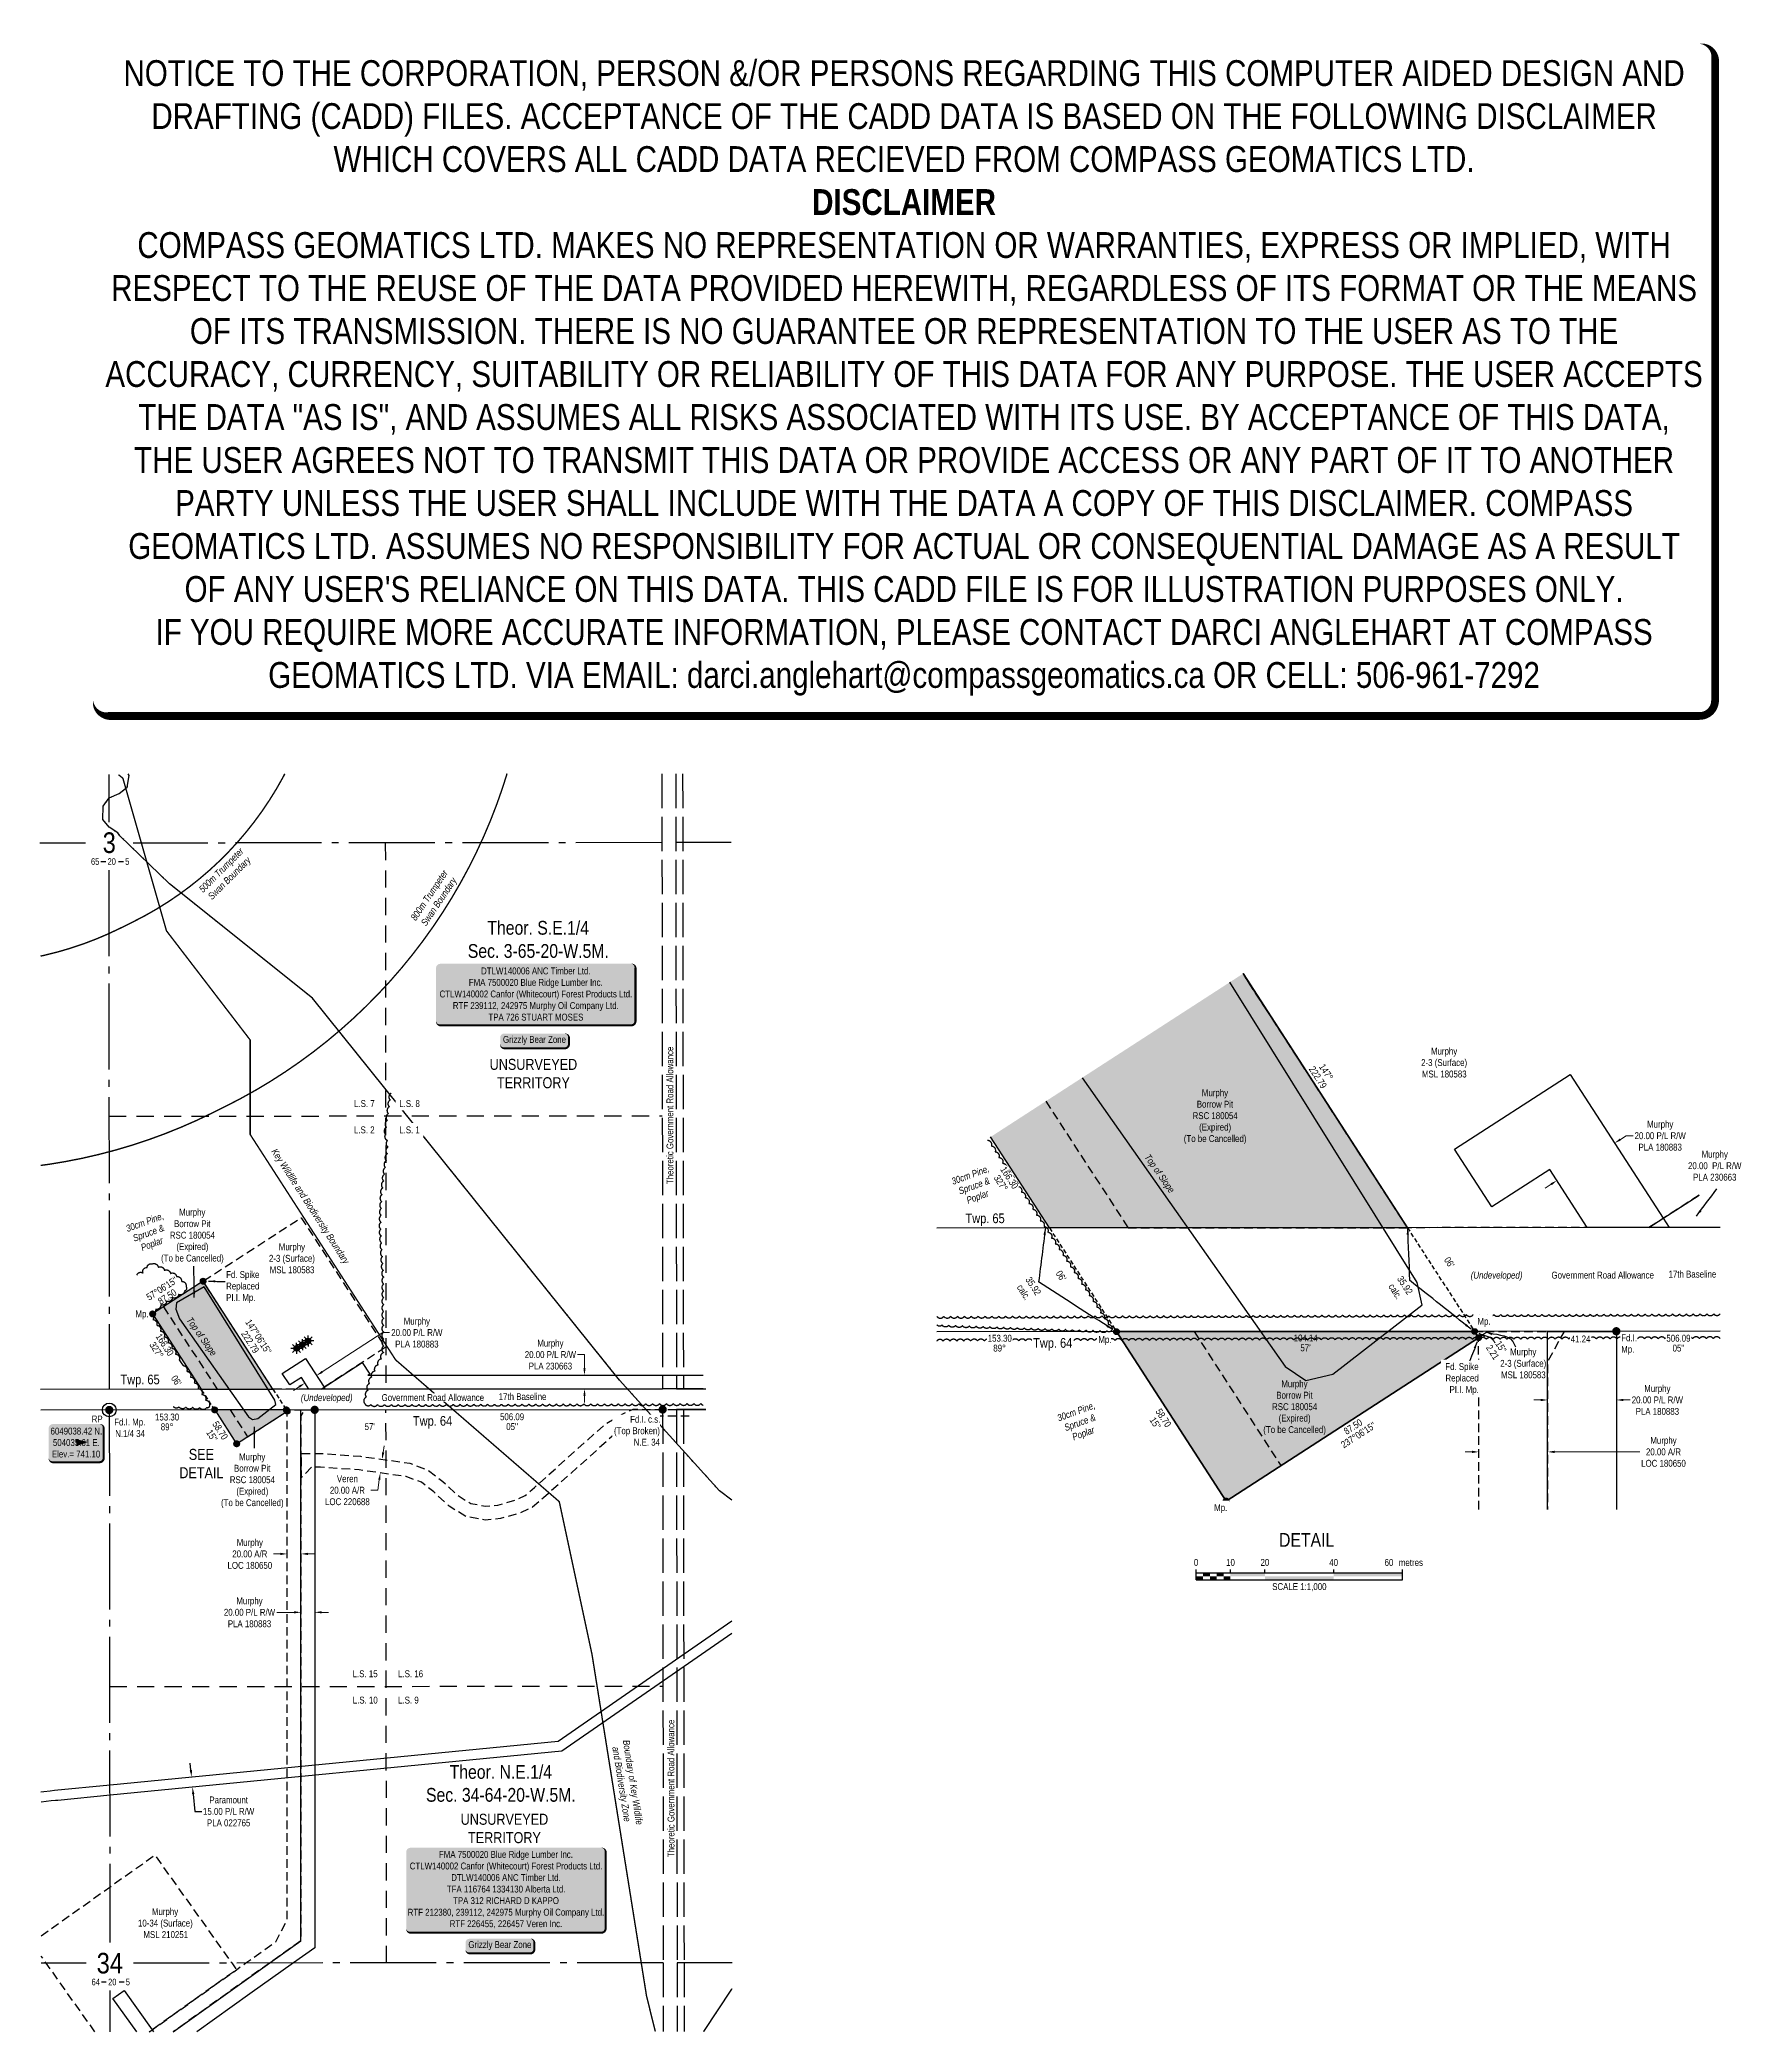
# Model space of a CAD drawing. Extents: x 503935 to 506409, y 6048134 to 6051031.
import ezdxf
from ezdxf.enums import TextEntityAlignment as Align

# ---------------------------------------------------------------- set-up
doc = ezdxf.new("R2010")
doc.units = 0
doc.header["$LTSCALE"] = 5
doc.header["$PDMODE"] = 34
doc.header["$PDSIZE"] = 0.03
for name, pattern in [('0', [1, 1, 0]), ('DASHDOT2', [12.7, 6.35, -3.175, 0, -3.175]), ('foc-ACCESSROAD', [3.75, 2.5, -1.25]), ('foc-LSD', [8, 5, -3]), ('foc-QUARTERLINE', [33, 25, -3, 2, -3]), ('foc-TOPO', [1, 0.2, -0.8]), ('foc-TRAV', [1.875, 1.25, -0.625]), ('foc-UNSURVEYED', [12.5, 10, -2.5]), ('foc-WHEELTRACKS', [2, 0.4, -1.6])]:
    doc.linetypes.add(name, pattern=pattern)
doc.layers.get('Defpoints').update_dxf_attribs({"color": 9})
for name, color, linetype in [('10', 1, 'Continuous'), ('35', 37, 'Continuous'), ('9', 3, 'Continuous'), ('AS-WILDLIFE', 131, 'DASHDOT2'), ('AS-WILDLIFE-BLOCK', 131, 'Continuous'), ('C-AR', 13, 'foc-ACCESSROAD'), ('C-RW', 13, 'Continuous'), ('C-SYMBOL', 7, 'Continuous'), ('C-WS', 13, 'foc-ACCESSROAD'), ('C-WS-S', 13, 'Continuous'), ('D-TXT', 6, 'Continuous'), ('DETAIL-T', 7, 'Continuous'), ('F-AR', 190, 'foc-ACCESSROAD'), ('F-RW', 190, 'Continuous'), ('L-BD', 7, 'Continuous'), ('L-MON', 1, 'Continuous'), ('L-QSEC', 8, 'foc-QUARTERLINE'), ('L-ROAD-T', 7, 'Continuous'), ('L-SEC', 7, 'Continuous'), ('L-SECLBL', 7, 'Continuous'), ('L-SECQ', 8, 'foc-QUARTERLINE'), ('L-SECTION-LSD', 7, 'foc-LSD'), ('L-UNS-T', 3, 'Continuous'), ('L-USEC', 7, 'foc-UNSURVEYED'), ('P-PROPOSED', 10, 'Continuous'), ('P-PROPOSED-H', 21, 'Continuous'), ('P-TRAV', 4, 'foc-TRAV'), ('T-BUSH', 110, '0'), ('T-BUSH-T', 110, 'Continuous'), ('T-GENERAL', 48, 'foc-TOPO'), ('T-SLOPE', 48, 'Continuous'), ('T-WATER-P3', 160, 'foc-WHEELTRACKS')]:
    doc.layers.add(name, color=color, linetype=linetype)
for name, color, linetype, lineweight in [('C-AR-T', 13, 'Continuous', 9), ('C-RW-T', 13, 'Continuous', 9), ('C-WS-T', 13, 'Continuous', 9), ('F-AR-T', 190, 'Continuous', 9), ('T-TEXT', 48, 'Continuous', 18)]:
    doc.layers.add(name, color=color, linetype=linetype, lineweight=lineweight)
doc.layers.add('DISCLAIMER', color=7, linetype='Continuous', plot=False)
doc.styles.add('100L', font='', dxfattribs={"height": 11})
doc.styles.add('175L', font='', dxfattribs={"height": 20})
doc.styles.add('240', font='', dxfattribs={"height": 30})
doc.styles.add('80', font='', dxfattribs={"height": 10})
doc.styles.add('80CG', font='', dxfattribs={"height": 10})
doc.styles.add('80L', font='', dxfattribs={"height": 10})
doc.styles.add('80LS', font='', dxfattribs={"height": 10})
doc.styles.add('foc-LtypeFont', font='', dxfattribs={"height": 7.35})
doc.styles.add('SIMPLEX', font='')
doc.styles.get('100L').set_extended_font_data('Arial Narrow')
doc.styles.get('175L').set_extended_font_data('Arial Narrow')
doc.styles.get('240').set_extended_font_data('Arial Narrow')
doc.styles.get('80').set_extended_font_data('Arial Narrow')
doc.styles.get('80CG').set_extended_font_data('Arial Narrow')
doc.styles.get('80L').set_extended_font_data('Arial Narrow')
doc.styles.get('80LS').set_extended_font_data('Arial Narrow', italic=True)
doc.styles.get('foc-LtypeFont').set_extended_font_data('Arial Narrow')
doc.styles.get('SIMPLEX').set_extended_font_data('Arial Narrow')
doc.linetypes.add('foc-TOPO-flowdirection-NOLINE', pattern='A,0,[">",foc-LtypeFont,S=0.3,R=0,X=0,Y=-0.945],-20,[">",foc-LtypeFont,S=0.3,R=0,X=0,Y=-0.945],0', length=20)
doc.dimstyles.new('Compass 5 000', dxfattribs={"dimscale": 5, "dimtxt": 9, "dimasz": 2, "dimexe": 0.2, "dimexo": 0.0625, "dimgap": 0.5, "dimtad": 0, "dimtih": 1, "dimtoh": 1, "dimzin": 0, "dimdsep": 46, "dimtxsty": '80CG', "dimcen": 0.1, "dimse1": 1, "dimse2": 1, "dimclrd": 256, "dimclrt": 256, "dimaunit": 1, "dimadec": 4, "dimazin": 0, "dimtfac": 0.06, "dimtofl": 0, "dimtmove": 0, "dimatfit": 1, "dimfxl": 0.2, "dimtolj": 1, "dimtzin": 0, "dimlwd": -1, "dimarcsym": 0})

msp = doc.modelspace()

# ---------------------------------------------------------------- texts
at = {"layer": 'AS-WILDLIFE'}
for s, width, gutter_width, heights, insert, char_height, attachment_point, rotation, style in [('{\\fArial Narrow|b0|i1|c0|p34;500m Trumpeter \\PSwan Boundary}', 85.73134, 44.977, [0], (504205.225, 6049816.536), 9.99487, 5, 44.922316, '240'), ('{\\fArial Narrow|b0|i1|c0|p34;800m Trumpeter \\PSwan Boundary}', 85.73134, 44.977, [0], (504508.807, 6049781.477), 9.99487, 5, 56.137158, '240'), ('{\\fArial Narrow|b0|i1|c0|p34;Key Wildlife and Biodiversity Boundary}', 196.95973, 50, [18.017], (504279.2, 6049419.767), 9.99484, 1, 302.828539, '80L')]:
    msp.add_mtext_dynamic_manual_height_columns(s, width=width, gutter_width=gutter_width, heights=heights, dxfattribs=dict(at, insert=insert, char_height=char_height, attachment_point=attachment_point, rotation=rotation, style=style))
at = {"layer": 'AS-WILDLIFE', "insert": (504787.072, 6048495.421), "char_height": 9.98971, "attachment_point": 5, "rotation": 279.066501, "style": '80'}
msp.add_mtext('{\\fArial Narrow|b0|i1|c0|p34;Boundary of Key Wildlife \\Pand Biodiversity Zone}', dxfattribs=at)
at = {"layer": 'C-SYMBOL', "color": 3, "style": '175L'}
for s, p in [('Theor. S.E.1/4', (504585.19, 6049729.549)), ('Sec. 3-65-20-W.5M.', (504556.745, 6049695.861))]:
    msp.add_text(s, height=20, dxfattribs=at).set_placement(p)
at = {"layer": 'C-SYMBOL', "color": 3, "insert": (504604.78, 6048522.135), "char_height": 19.98968, "width": 215.873, "attachment_point": 2, "style": '175L'}
msp.add_mtext('Theor. N.E.1/4\\PSec. 34-64-20-W.5M.', dxfattribs=at)
at = {"layer": 'C-WS-T', "char_height": 10, "attachment_point": 1, "style": '80L'}
for s, width, heights, insert in [('\\pi68.90021;Murphy\\P\\pi54.60622;2-3 (Surface)\\P\\pi55.73855;MSL 180583', 175.04463, [0], (505887.897, 6049565.305)), ('\\pi26.60525;Murphy\\P\\pi19.26896;Borrow Pit\\P\\pi13.15709;RSC 180054\\P\\pi22.68643;(Expired)\\P\\pi0.39447;(To be Cancelled)', 90.45471, [0], (505597.128, 6049504.738)), ('\\pi26.60525;Murphy\\P\\pi19.26896;Borrow Pit\\P\\pi13.15709;RSC 180054\\P\\pi22.68643;(Expired)\\P\\pi0.39447;(To be Cancelled)', 90.45471, [0], (504110.495, 6049330.961)), ('\\pi68.90021;Murphy\\P\\pi54.60622;2-3 (Surface)\\P\\pi55.73855;MSL 180583', 175.04463, [0], (504213.074, 6049280.6)), ('\\pi14.5043;Murphy\\P\\pi0.2103;2-3 (Surface)\\P\\pi1.34263;MSL 180583', 66.2528, [0], (506057.265, 6049127.912)), ('\\pi26.60525;Murphy\\P\\pi19.26896;Borrow Pit\\P\\pi13.15709;RSC 180054\\P\\pi22.68643;(Expired)\\P\\pi0.39447;(To be Cancelled)', 90.45471, [0], (505712.665, 6049081.591)), ('\\pi26.60525;Murphy\\P\\pi19.26896;Borrow Pit\\P\\pi13.15709;RSC 180054\\P\\pi22.68643;(Expired)\\P\\pi0.39447;(To be Cancelled)', 90.45471, [0], (504197.604, 6048975.367)), ('\\pi29.94676;Murphy\\P\\pi9.7353;10-34 (Surface)\\P\\pi17.57295;MSL 210251', 97.13772, [57.49], (504067.586, 6048314.007))]:
    msp.add_mtext_dynamic_manual_height_columns(s, width=width, gutter_width=50, heights=heights, dxfattribs=dict(at, insert=insert))
at = {"layer": 'D-TXT', "color": 3, "char_height": 13.9928, "attachment_point": 1, "rotation": 0.06747, "style": '80L'}
for s, insert in [('Twp. 65', (505280.156, 6049324.085)), ('Twp. 65', (504051.835, 6049089.73)), ('Twp. 64', (504476.96, 6049029.524))]:
    msp.add_mtext_dynamic_manual_height_columns(s, width=101.3954, gutter_width=47.5, heights=[0], dxfattribs=dict(at, insert=insert))
at = {"layer": 'DETAIL-T', "color": 3, "attachment_point": 5, "style": '80CG'}
for s, insert, char_height, width in [('SEE\\PDETAIL', (504169.485, 6048960.54), 15.9917, 63.60329), ('DETAIL', (505776.049, 6048849.569), 20, 223.85802)]:
    msp.add_mtext(s, dxfattribs=dict(at, insert=insert, char_height=char_height, width=width))
at = {"layer": 'L-BD', "style": '80L'}
for s, height, rotation, p in [('222.79', 9.9949, 302.9012, (505792.527, 6049522.142)), ('147°', 9.9949, 302.9012, (505804.485, 6049529.879)), ('327°', 9.9949, 302.9012, (505331.708, 6049368.358)), ("06'", 9.9949, 302.9012, (505419.073, 6049233.408)), ("06'", 9.9949, 302.9012, (505983.493, 6049253.119)), ("57°06'15''", 9.9949, 32.9012, (504112.04, 6049215.111)), ('87.50', 9.9949, 32.9012, (504119.776, 6049203.152)), ('222.79', 9.9949, 302.9012, (504240.435, 6049137.281)), ("147°06'15''", 9.99487, 302.9012, (504252.393, 6049145.017)), ('327°', 9.9949, 302.9012, (504104.28, 6049125.565)), ('166.30', 9.9949, 302.9012, (504116.238, 6049133.301)), ('89°', 9.9949, 0.0496, (505329.73, 6049128.424)), ("57'", 9.9949, 0.0496, (505774.413, 6049128.809)), ('2.21', 9.9949, 302.9012, (506046.599, 6049122.472)), ("15''", 9.9949, 302.9012, (506058.557, 6049130.208)), ("05''", 9.9949, 0.0496, (506316.568, 6049128.475)), ("06'", 9.9949, 302.9012, (504133.032, 6049081.122)), ('506.09', 9.9949, 0.0496, (504621.089, 6049028.616)), ('58.70', 9.9949, 302.9012, (505568.005, 6049026.96)), ('153.30', 9.9949, 0.0496, (504119.593, 6049028.192)), ('89°', 9.9949, 0.0496, (504119.605, 6049013.949)), ("15''", 9.9949, 302.9012, (504184.851, 6049001.026)), ('58.70', 9.9949, 302.9012, (504196.809, 6049008.763)), ("57'", 9.9949, 0.0496, (504414.182, 6049014.198)), ("05''", 9.9949, 0.0496, (504621.101, 6049014.374)), ("15''", 9.9949, 302.9012, (505556.047, 6049019.224)), ("237°06'15''", 9.99487, 32.9012, (505851.214, 6049002.125)), ('87.50', 9.9949, 32.9012, (505843.477, 6049014.083))]:
    msp.add_text(s, height=height, rotation=rotation, dxfattribs=at).set_placement(p, align=Align.MIDDLE)
at = {"layer": 'L-BD', "char_height": 9.9949, "width": 28.20968, "attachment_point": 2, "rotation": 302.9012, "style": '80L'}
for insert in [(505383.042, 6049221.409), (505923.203, 6049222.572)]:
    msp.add_mtext('35.92\\Pcalc.', dxfattribs=dict(at, insert=insert))
at = {"layer": 'L-BD', "insert": (505774.707, 6049148.114), "char_height": 9.9949, "width": 35.21584, "attachment_point": 2, "rotation": 0.0496, "style": '80L', "bg_fill": 1, "box_fill_scale": 1.1, "bg_fill_color": 21, "bg_fill_transparency": 0}
msp.add_mtext('104.14', dxfattribs=at)
at = {"layer": 'L-ROAD-T', "style": '80L'}
for p in [(504850.54, 6049466.795), (504852.075, 6048488.158)]:
    msp.add_text('Theoretic Government Road Allowance', height=10, rotation=90.062329, dxfattribs=at).set_placement(p, align=Align.MIDDLE_CENTER)
at = {"layer": 'L-ROAD-T', "attachment_point": 2, "style": '80L', "bg_fill": 3, "box_fill_scale": 1.1, "bg_fill_color": 256, "bg_fill_transparency": 0}
for s, insert, char_height, width, rotation in [('Government Road Allowance', (506206.439, 6049239.556), 10, 149.76711, 0.049569), ('17th Baseline', (506336.852, 6049240.919), 9.99484, 68.99344, 0.043524)]:
    msp.add_mtext(s, dxfattribs=dict(at, insert=insert, char_height=char_height, width=width, rotation=rotation))
at = {"layer": 'L-UNS-T', "color": 3, "char_height": 16, "attachment_point": 5, "style": '80L'}
for insert in [(504652.13, 6049527.502), (504610.002, 6048429.868)]:
    msp.add_mtext_dynamic_manual_height_columns('UNSURVEYED TERRITORY', width=126.41375, gutter_width=47.5, heights=[0], dxfattribs=dict(at, insert=insert))
at = {"layer": 'T-BUSH-T', "char_height": 9.99484, "attachment_point": 1, "rotation": 20, "style": '80LS'}
for s, width, insert in [('\\pi11.30661;30cm Pine, \\P\\pi16.00064;Spruce & \\P\\pi22.28662;Poplar', 78.10981, (504047.949, 6049302.67)), ('\\pi0.3781;30cm Pine, \\P\\pi5.07213;Spruce & \\P\\pi11.35811;Poplar', 56.2528, (505412.064, 6049030.946))]:
    msp.add_mtext_dynamic_manual_height_columns(s, width=width, gutter_width=50, heights=[0], dxfattribs=dict(at, insert=insert))
at = {"layer": 'T-GENERAL', "char_height": 9.98958, "attachment_point": 1, "rotation": 305.106143, "style": '80L'}
for insert in [(505547.891, 6049411.766), (504155.338, 6049174.797)]:
    msp.add_mtext_dynamic_manual_height_columns('{\\fArial Narrow|b0|i1|c0|p34;Top of Slope}', width=64.71193, gutter_width=49.974, heights=[0], dxfattribs=dict(at, insert=insert))
at = {"layer": 'T-TEXT', "style": '80LS'}
for p in [(506052.188, 6049234.422), (504351.651, 6049056.364)]:
    msp.add_text('(Undeveloped)', height=10, rotation=0.049569, dxfattribs=at).set_placement(p, align=Align.MIDDLE_CENTER)

# ---------------------------------------------------------------- blocks, each defined once
blk = doc.blocks.new('L-SECLBL')
at = {"layer": '9', "color": 7}
for p, q in [((-5.1, -27.8), (-12.3, -27.8)), ((20.7, -27.8), (13.5, -27.8))]:
    blk.add_line(p, q, dxfattribs=at)
at = {"layer": '10', "color": 2, "style": 'SIMPLEX'}
blk.add_attdef('SEC', text='', height=30, dxfattribs=at).set_placement((0, 0), align=Align.MIDDLE)
at = {"layer": '10', "color": 5, "style": '80L'}
blk.add_attdef('TWP', text='', height=9.5, dxfattribs=at).set_placement((-14.4, -27.4), align=Align.MIDDLE_RIGHT)
blk.add_attdef('RGE', text='', height=9.5, dxfattribs=at).set_placement((3.6, -27.4), align=Align.MIDDLE_CENTER)
blk.add_attdef('MER', text='', height=9.5, dxfattribs=at).set_placement((23.2, -27.4), align=Align.MIDDLE_LEFT)
blk = doc.blocks.new('*D33')
at = {"layer": 'C-AR-T', "transparency": 16777216}
for p, q in [((504284.2, 6048829.1), (504274.2, 6048829.1)), ((504324.2, 6048829.2), (504334.2, 6048829.2))]:
    blk.add_line(p, q, dxfattribs=at)
for points in [[(504284.2, 6048830.8), (504284.2, 6048827.5), (504294.2, 6048829.2)], [(504324.2, 6048830.8), (504324.2, 6048827.5), (504314.2, 6048829.2)]]:
    blk.add_solid(points, dxfattribs=at)
at = {"layer": 'Defpoints', "color": 0, "transparency": 16777216}
for p in [(504294.2, 6048953.5), (504314.2, 6048953.5), (504314.2, 6048829.2)]:
    blk.add_point(p, dxfattribs=at)
at = {"layer": 'C-AR-T', "transparency": 16777216, "insert": (504239.9, 6048829.1), "char_height": 10, "attachment_point": 5, "style": '80CG'}
blk.add_mtext('\\A1;Murphy\\P20.00 A/R\\PLOC 180650', dxfattribs=at)
blk = doc.blocks.new('*D34')
at = {"layer": 'Defpoints', "color": 0, "transparency": 16777216}
for p in [(504429.5, 6048946.9), (504451.7, 6048964), (504449, 6048944.2)]:
    blk.add_point(p, dxfattribs=at)
at = {"layer": 'F-AR-T', "transparency": 16777216}
for p, q in [((504433.7, 6048976.6), (504435.1, 6048986.5)), ((504426, 6048921.7), (504416, 6048921.7)), ((504428.1, 6048937), (504426, 6048921.7))]:
    blk.add_line(p, q, dxfattribs=at)
for points in [[(504432, 6048976.8), (504435.3, 6048976.4), (504432.3, 6048966.7)], [(504426.5, 6048937.2), (504429.8, 6048936.8), (504429.5, 6048946.9)]]:
    blk.add_solid(points, dxfattribs=at)
at = {"layer": 'F-AR-T', "transparency": 16777216, "insert": (504381.7, 6048921.7), "char_height": 10, "attachment_point": 5, "style": '80CG'}
blk.add_mtext('\\A1;Veren\\P20.00 A/R\\PLOC 220688', dxfattribs=at)
blk = doc.blocks.new('*D35')
at = {"layer": 'Defpoints', "color": 0, "transparency": 16777216}
for p in [(504599.7, 6048548.1), (504601.2, 6048533.2), (504156.6, 6048489.9)]:
    blk.add_point(p, dxfattribs=at)
at = {"layer": 'F-RW', "transparency": 16777216}
for p, q in [((504154.2, 6048514.8), (504153.2, 6048524.7)), ((504157.6, 6048479.9), (504160, 6048454.7)), ((504160, 6048454.7), (504170, 6048454.7))]:
    blk.add_line(p, q, dxfattribs=at)
for points in [[(504155.9, 6048514.9), (504152.5, 6048514.6), (504155.2, 6048504.8)], [(504159.3, 6048480.1), (504155.9, 6048479.8), (504156.6, 6048489.9)]]:
    blk.add_solid(points, dxfattribs=at)
at = {"layer": 'F-RW', "transparency": 16777216, "insert": (504209.1, 6048454.7), "char_height": 10, "attachment_point": 5, "style": '80CG'}
blk.add_mtext('\\A1;Paramount\\P15.00 P/L R/W\\PPLA 022765', dxfattribs=at)
blk = doc.blocks.new('PLIA')
at = {"color": 255, "const_width": 1}
blk.add_lwpolyline([(-0.5, 0, 1), (0.5, 0, 1)], format="xyb", close=True, dxfattribs=at)
blk = doc.blocks.new('PLIAA')
blk.add_blockref('PLIA', (0, 0))
blk = doc.blocks.new('PLIB')
at = {"color": 1}
blk.add_circle((0, 0), 0.8, dxfattribs=at)
blk = doc.blocks.new('PLIBB')
blk.add_blockref('PLIB', (0, 0))
blk = doc.blocks.new('PLICC')
for name in ['PLIAA', 'PLIBB']:
    blk.add_blockref(name, (0, 0))
blk = doc.blocks.new('PLI')
blk.add_blockref('PLICC', (0, 0))
blk = doc.blocks.new('fdia')
at = {"color": 255, "const_width": 1}
blk.add_lwpolyline([(-0.5, 0, 1), (0.5, 0, 1)], format="xyb", close=True, dxfattribs=at)
blk = doc.blocks.new('Fdiaa')
blk.add_blockref('fdia', (0, 0))
blk = doc.blocks.new('fdib')
at = {"color": 1, "const_width": 1.6}
blk.add_lwpolyline([(-0.4, 0, 1), (0.4, 0, 1)], format="xyb", close=True, dxfattribs=at)
at = {"color": 1}
blk.add_circle((0, 0), 0.8, dxfattribs=at)
blk = doc.blocks.new('Fdibb')
blk.add_blockref('fdib', (0, 0))
blk = doc.blocks.new('fdicc')
for name in ['Fdibb', 'Fdiaa']:
    blk.add_blockref(name, (0, 0))
blk = doc.blocks.new('FDI')
blk.add_blockref('fdicc', (0, 0))
blk = doc.blocks.new('*D36')
at = {"layer": 'C-RW-T', "transparency": 16777216}
for p, q in [((504345.2, 6049093.9), (504433.1, 6049150.9)), ((504433.1, 6049150.9), (504443.1, 6049150.9)), ((504311.6, 6049072.2), (504303.2, 6049066.8))]:
    blk.add_line(p, q, dxfattribs=at)
for points in [[(504344.3, 6049095.3), (504346.1, 6049092.5), (504336.8, 6049088.5)], [(504310.7, 6049073.6), (504312.5, 6049070.8), (504320, 6049077.6)]]:
    blk.add_solid(points, dxfattribs=at)
at = {"layer": 'Defpoints', "color": 0, "transparency": 16777216}
for p in [(504319.4, 6049078.6), (504336.2, 6049089.4), (504336.8, 6049088.5)]:
    blk.add_point(p, dxfattribs=at)
at = {"layer": 'C-RW-T', "transparency": 16777216, "insert": (504482.7, 6049150.9), "char_height": 10, "attachment_point": 5, "style": '80CG'}
blk.add_mtext('\\A1;Murphy\\P20.00 P/L R/W\\PPLA 180883', dxfattribs=at)
blk = doc.blocks.new('*U37')
at = {"layer": '35', "color": 3}
blk.add_circle((0, 0), 10, dxfattribs=at)
at = {"layer": '35', "color": 3, "style": '80'}
blk.add_attdef('RP_001', (-25.6, -18.1), '', height=10, dxfattribs=at)
blk = doc.blocks.new('*U38')
h = blk.add_hatch(color=254)
edge = h.paths.add_edge_path()
edge.add_line((-34, -28.5), (34, -28.5))
edge.add_arc((34, -22.5), 6, 270, 360)
edge.add_line((40, -22.5), (40, 21))
edge.add_arc((34, 21), 6, 0, 90)
edge.add_line((34, 27), (-34, 27))
edge.add_arc((-34, 21), 6, 90, 180)
edge.add_line((-40, 21), (-40, -22.5))
edge.add_arc((-34, -22.5), 6, 180, 270)
at = {"color": 1, "flags": 128}
blk.add_lwpolyline([(-34, -28.5, 3, 3, 0), (34, -28.5, 3, 3, 0.414214), (40, -22.5, 3, 3, 0), (40, 21, 3, 0, 0.414214), (34, 27, 0, 0, 0), (-34, 27, 0, 0, 0.414214), (-40, 21, 0, 0, 0), (-40, -22.5, 0, 3, 0.414214)], format="xyseb", close=True, dxfattribs=at)
blk.add_lwpolyline([(17.6, 0.9, 0, 10, 0), (0, 0, 5, 5, 0)], format="xyseb", dxfattribs=at)
at = {"color": 1, "style": '80'}
blk.add_attdef('ENTER_TEXT_001', (-36, -5), '', height=10, dxfattribs=at)
blk = doc.blocks.new('*U40')
h = blk.add_hatch(color=255)
edge = h.paths.add_edge_path()
edge.add_line((-139, -45.5), (139, -45.5))
edge.add_arc((139, -39.5), 6, 270, 360)
edge.add_line((145, -39.5), (145, 38))
edge.add_arc((139, 38), 6, 0, 90)
edge.add_line((139, 44), (-139, 44))
edge.add_arc((-139, 38), 6, 90, 180)
edge.add_line((-145, 38), (-145, -39.5))
edge.add_arc((-139, -39.5), 6, 180, 270)
at = {"color": 44, "flags": 128}
blk.add_lwpolyline([(-139, -45.5, 3, 3, 0), (139, -45.5, 3, 3, 0.414214), (145, -39.5, 3, 3, 0), (145, 38, 3, 0, 0.414214), (139, 44, 0, 0, 0), (-139, 44, 0, 0, 0.414214), (-145, 38, 0, 0, 0), (-145, -39.5, 0, 3, 0.414214)], format="xyseb", close=True, dxfattribs=at)
at = {"color": 44, "style": '80'}
blk.add_attdef('ENTER_TEXT_001', (-36, -5), '', height=10, dxfattribs=at)
blk = doc.blocks.new('*U46')
h = blk.add_hatch(color=255)
edge = h.paths.add_edge_path()
edge.add_line((-44, -11.5), (44, -11.5))
edge.add_arc((44, -5.5), 6, 270, 360)
edge.add_line((50, -5.5), (50, 4))
edge.add_arc((44, 4), 6, 0, 90)
edge.add_line((44, 10), (-44, 10))
edge.add_arc((-44, 4), 6, 90, 180)
edge.add_line((-50, 4), (-50, -5.5))
edge.add_arc((-44, -5.5), 6, 180, 270)
at = {"color": 131, "flags": 128}
blk.add_lwpolyline([(-44, -11.5, 3, 3, 0), (44, -11.5, 3, 3, 0.414214), (50, -5.5, 3, 3, 0), (50, 4, 3, 0, 0.414214), (44, 10, 0, 0, 0), (-44, 10, 0, 0, 0.414214), (-50, 4, 0, 0, 0), (-50, -5.5, 0, 3, 0.414214)], format="xyseb", close=True, dxfattribs=at)
at = {"color": 131, "style": '80'}
blk.add_attdef('ENTER_TEXT_001', (-36, -5), '', height=10, dxfattribs=at)
blk = doc.blocks.new('*U42')
h = blk.add_hatch(color=255)
edge = h.paths.add_edge_path()
edge.add_line((-139, -62.5), (139, -62.5))
edge.add_arc((139, -56.5), 6, 270, 360)
edge.add_line((145, -56.5), (145, 55))
edge.add_arc((139, 55), 6, 0, 90)
edge.add_line((139, 61), (-139, 61))
edge.add_arc((-139, 55), 6, 90, 180)
edge.add_line((-145, 55), (-145, -56.5))
edge.add_arc((-139, -56.5), 6, 180, 270)
at = {"color": 44, "flags": 128}
blk.add_lwpolyline([(-139, -62.5, 3, 3, 0), (139, -62.5, 3, 3, 0.414214), (145, -56.5, 3, 3, 0), (145, 55, 3, 0, 0.414214), (139, 61, 0, 0, 0), (-139, 61, 0, 0, 0.414214), (-145, 55, 0, 0, 0), (-145, -56.5, 0, 3, 0.414214)], format="xyseb", close=True, dxfattribs=at)
at = {"color": 44, "style": '80'}
blk.add_attdef('ENTER_TEXT_001', (-36, -5), '', height=10, dxfattribs=at)
blk = doc.blocks.new('*D43')
at = {"layer": 'C-RW-T', "transparency": 16777216}
for p, q in [((504304.2, 6048744.2), (504278.9, 6048744.2)), ((504344.2, 6048744.2), (504354.2, 6048744.2))]:
    blk.add_line(p, q, dxfattribs=at)
for points in [[(504304.2, 6048745.9), (504304.2, 6048742.6), (504314.2, 6048744.2)], [(504344.2, 6048745.9), (504344.2, 6048742.6), (504334.2, 6048744.2)]]:
    blk.add_solid(points, dxfattribs=at)
at = {"layer": 'Defpoints', "color": 0, "transparency": 16777216}
for p in [(504314.2, 6048757.4), (504314.2, 6048744.2), (504334.2, 6048757.4)]:
    blk.add_point(p, dxfattribs=at)
at = {"layer": 'C-RW-T', "transparency": 16777216, "insert": (504239.4, 6048744.2), "char_height": 10, "attachment_point": 5, "style": '80CG'}
blk.add_mtext('\\A1;Murphy\\P20.00 P/L R/W\\PPLA 180883', dxfattribs=at)
blk = doc.blocks.new('*D44')
at = {"layer": 'C-RW-T', "transparency": 16777216}
for p, q in [((506232.1, 6049431.8), (506240.5, 6049437.2)), ((506240.5, 6049437.2), (506250.5, 6049437.2)), ((506131.4, 6049366.6), (506123, 6049361.2))]:
    blk.add_line(p, q, dxfattribs=at)
for points in [[(506231.2, 6049433.2), (506233, 6049430.4), (506223.7, 6049426.4)], [(506130.5, 6049368), (506132.3, 6049365.2), (506139.8, 6049372.1)]]:
    blk.add_solid(points, dxfattribs=at)
at = {"layer": 'Defpoints', "color": 0, "transparency": 16777216}
for p in [(506223.7, 6049426.4), (506236.3, 6049406.8), (506152.5, 6049352.5)]:
    blk.add_point(p, dxfattribs=at)
at = {"layer": 'C-RW-T', "transparency": 16777216, "insert": (506290, 6049437.2), "char_height": 10, "attachment_point": 5, "style": '80CG'}
blk.add_mtext('\\A1;Murphy\\P20.00 P/L R/W\\PPLA 180883', dxfattribs=at)
blk = doc.blocks.new('*D45')
at = {"layer": 'C-RW-T', "transparency": 16777216}
for p, q in [((504726.3, 6049118.9), (504716.3, 6049118.9)), ((504726.3, 6049099.2), (504726.3, 6049118.9)), ((504726.4, 6049059.2), (504726.4, 6049049.2))]:
    blk.add_line(p, q, dxfattribs=at)
for points in [[(504728, 6049099.2), (504724.7, 6049099.2), (504726.3, 6049089.2)], [(504728, 6049059.2), (504724.7, 6049059.2), (504726.4, 6049069.2)]]:
    blk.add_solid(points, dxfattribs=at)
at = {"layer": 'Defpoints', "color": 0, "transparency": 16777216}
for p in [(504540.5, 6049089), (504540.6, 6049069)]:
    blk.add_point(p, dxfattribs=at)
at = {"layer": 'C-RW-T', "transparency": 16777216, "insert": (504676.8, 6049118.9), "char_height": 10, "attachment_point": 5, "style": '80CG', "bg_fill": 3, "box_fill_scale": 1.1, "bg_fill_color": 256, "bg_fill_true_color": 13158600, "bg_fill_transparency": 0}
blk.add_mtext('\\A1;Murphy\\P20.00 P/L R/W\\PPLA 230663', dxfattribs=at)
at = {"layer": 'Defpoints', "color": 0, "transparency": 16777216}
blk.add_point((504726.3, 6049089.2), dxfattribs=at)
blk = doc.blocks.new('*U41')
h = blk.add_hatch(color=255)
edge = h.paths.add_edge_path()
edge.add_line((-44, -11.5), (44, -11.5))
edge.add_arc((44, -5.5), 6, 270, 360)
edge.add_line((50, -5.5), (50, 4))
edge.add_arc((44, 4), 6, 0, 90)
edge.add_line((44, 10), (-44, 10))
edge.add_arc((-44, 4), 6, 90, 180)
edge.add_line((-50, 4), (-50, -5.5))
edge.add_arc((-44, -5.5), 6, 180, 270)
at = {"color": 131, "flags": 128}
blk.add_lwpolyline([(-44, -11.5, 3, 3, 0), (44, -11.5, 3, 3, 0.414214), (50, -5.5, 3, 3, 0), (50, 4, 3, 0, 0.414214), (44, 10, 0, 0, 0), (-44, 10, 0, 0, 0.414214), (-50, 4, 0, 0, 0), (-50, -5.5, 0, 3, 0.414214)], format="xyseb", close=True, dxfattribs=at)
at = {"color": 131, "style": '80'}
blk.add_attdef('ENTER_TEXT_001', (-36, -5), '', height=10, dxfattribs=at)
blk = doc.blocks.new('GAS')
h = blk.add_hatch(color=255)
h.dxf.hatch_style = 1
edge = h.paths.add_edge_path()
edge.add_arc((0, 0), 0.9, 0, 360)
for p, q in [((-0.81, 0), (-1.62, 0)), ((-0.57, 0.57), (-1.14, 1.14)), ((0, 0.81), (0, 1.62)), ((0.57, 0.57), (1.14, 1.14)), ((1.62, 0), (0.81, 0)), ((-0.57, -0.57), (-1.14, -1.14)), ((0, -0.81), (0, -1.62)), ((1.14, -1.14), (0.57, -0.57))]:
    blk.add_line(p, q)
blk.add_circle((0, 0), 0.8)
blk = doc.blocks.new('*U32')
at = {"color": 0}
for p, q in [((-150, 0), (-150, 15)), ((-150, 10), (150.2, 10)), ((-150, 0), (150.2, 0)), ((-100, 10), (-100, 15)), ((-50, 10), (-50, 15)), ((50, 10), (50, 15)), ((150.2, 0), (150.2, 15))]:
    blk.add_line(p, q, dxfattribs=at)
for points in [[(-150, 5), (-140, 5), (-150, 0), (-140, 0)], [(-140, 10), (-130, 10), (-140, 5), (-130, 5)], [(-130, 5), (-120, 5), (-130, 0), (-120, 0)], [(-120, 10), (-110, 10), (-120, 5), (-110, 5)], [(-110, 5), (-100, 5), (-110, 0), (-100, 0)], [(-100, 10), (-50, 10), (-100, 5), (-50, 5)], [(-50, 5), (50, 5), (-50, 0), (50, 0)], [(50, 10), (150.2, 10), (50, 5), (150.2, 5)]]:
    blk.add_solid(points, dxfattribs=at)
at = {"color": 0, "style": '80'}
blk.add_text('metres', height=10, dxfattribs=at).set_placement((162.2, 20), align=Align.CENTER)
at = {"color": 0, "char_height": 10, "style": '80'}
for s, insert, attachment_point in [('0', (-150, 30.2), 2), ('10', (-100, 30.2), 2), ('20', (-50, 30.2), 2), ('40', (50, 30.2), 2), ('60', (136.7, 30.2), 3), ('SCALE 1:1,000', (0.1, -5), 2)]:
    blk.add_mtext(s, dxfattribs=dict(at, insert=insert, attachment_point=attachment_point))
blk = doc.blocks.new('Disclaimer_Legal')
at = {"layer": 'DISCLAIMER', "color": 254, "flags": 128}
blk.add_lwpolyline([(-3612.9, -1104.6, 37.5, 37.5, 0), (4096.1, -1104.6, 37.5, 37.5, 0.414214), (4171.1, -1029.6, 37.5, 37.5, 0), (4171.1, 2078.7, 37.5, 0, 0.414214), (4096.1, 2153.7, 0, 0, 0), (-3612.9, 2153.7, 0, 0, 0.414214), (-3687.9, 2078.7, 0, 0, 0), (-3687.9, -1029.6, 0, 37.5, 0.414214)], format="xyseb", close=True, dxfattribs=at)
at = {"layer": 'DISCLAIMER', "color": 254, "insert": (241.6, 533.9), "char_height": 125, "width": 7717.568, "attachment_point": 5, "style": '80'}
blk.add_mtext('NOTICE TO THE CORPORATION, PERSON &/OR PERSONS REGARDING THIS COMPUTER AIDED DESIGN AND DRAFTING (CADD) FILES. ACCEPTANCE OF THE CADD DATA IS BASED ON THE FOLLOWING DISCLAIMER WHICH COVERS ALL CADD DATA RECIEVED FROM COMPASS GEOMATICS LTD.\\P{\\fArial Narrow|b1|i0|c0|p34;DISCLAIMER}\\PCOMPASS GEOMATICS LTD. MAKES NO REPRESENTATION OR WARRANTIES, EXPRESS OR IMPLIED, WITH RESPECT TO THE REUSE OF THE DATA PROVIDED HEREWITH, REGARDLESS OF ITS FORMAT OR THE MEANS OF ITS TRANSMISSION. THERE IS NO GUARANTEE OR REPRESENTATION TO THE USER AS TO THE ACCURACY, CURRENCY, SUITABILITY OR RELIABILITY OF THIS DATA FOR ANY PURPOSE. THE USER ACCEPTS THE DATA "AS IS", AND ASSUMES ALL RISKS ASSOCIATED WITH ITS USE. BY ACCEPTANCE OF THIS DATA, THE USER AGREES NOT TO TRANSMIT THIS DATA OR PROVIDE ACCESS OR ANY PART OF IT TO ANOTHER PARTY UNLESS THE USER SHALL INCLUDE WITH THE DATA A COPY OF THIS DISCLAIMER. COMPASS GEOMATICS LTD. ASSUMES NO RESPONSIBILITY FOR ACTUAL OR CONSEQUENTIAL DAMAGE AS A RESULT OF ANY USER\'S RELIANCE ON THIS DATA. THIS CADD FILE IS FOR ILLUSTRATION PURPOSES ONLY.\\PIF YOU REQUIRE MORE ACCURATE INFORMATION, PLEASE CONTACT DARCI ANGLEHART AT COMPASS GEOMATICS LTD. VIA EMAIL: darci.anglehart@compassgeomatics.ca OR CELL: 506-961-7292', dxfattribs=at)
blk = doc.blocks.new('*D48')
at = {"layer": 'C-AR-T', "transparency": 16777216}
for p, q in [((506016.3, 6048977.5), (506006.3, 6048977.5)), ((506136.4, 6048977.5), (506260.5, 6048977.5))]:
    blk.add_line(p, q, dxfattribs=at)
for points in [[(506016.3, 6048979.2), (506016.3, 6048975.8), (506026.3, 6048977.5)], [(506136.4, 6048979.2), (506136.4, 6048975.8), (506126.4, 6048977.5)]]:
    blk.add_solid(points, dxfattribs=at)
at = {"layer": 'Defpoints', "color": 0, "transparency": 16777216}
for p in [(506126.4, 6048977.5), (506026.3, 6048970.8), (506126.4, 6048970.8)]:
    blk.add_point(p, dxfattribs=at)
at = {"layer": 'C-AR-T', "transparency": 16777216, "insert": (506294.8, 6048977.5), "char_height": 10, "attachment_point": 5, "style": '80CG'}
blk.add_mtext('\\A1;Murphy\\P20.00 A/R\\PLOC 180650', dxfattribs=at)
blk = doc.blocks.new('*D49')
at = {"layer": 'C-RW-T', "transparency": 16777216}
for p, q in [((506116.4, 6049053), (506106.4, 6049053)), ((506236.4, 6049053), (506246.4, 6049053))]:
    blk.add_line(p, q, dxfattribs=at)
for points in [[(506116.4, 6049054.6), (506116.4, 6049051.3), (506126.4, 6049053)], [(506236.4, 6049054.6), (506236.4, 6049051.3), (506226.4, 6049053)]]:
    blk.add_solid(points, dxfattribs=at)
at = {"layer": 'Defpoints', "color": 0, "transparency": 16777216}
for p in [(506226.4, 6049053), (506126.4, 6049010.3), (506226.4, 6049010.3)]:
    blk.add_point(p, dxfattribs=at)
at = {"layer": 'C-RW-T', "transparency": 16777216, "insert": (506285.9, 6049053), "char_height": 10, "attachment_point": 5, "style": '80CG'}
blk.add_mtext('\\A1;Murphy\\P20.00 P/L R/W\\PPLA 180883', dxfattribs=at)

# ---------------------------------------------------------------- dimensions: what is measured, and where the dimension line sits
at = {"layer": 'C-AR-T', "color": 2}
dim = msp.add_linear_dim(base=(506126.402, 6048977.504), p1=(506026.314, 6048970.834), p2=(506126.403, 6048970.844), angle=0.005442, text='Murphy\\P20.00 A/R\\PLOC 180650', dimstyle='Compass 5 000', dxfattribs=at)
dim.commit()
dim.dimension.update_dxf_attribs({"geometry": '*D48', "text_midpoint": (506294.801, 6048977.517), "dimtype": 161})
at = {"layer": 'C-AR-T'}
dim = msp.add_linear_dim(base=(504314.225, 6048829.156), p1=(504294.205, 6048953.502), p2=(504314.195, 6048953.507), angle=0.0139, text='Murphy\\P20.00 A/R\\PLOC 180650', dimstyle='Compass 5 000', dxfattribs=at)
dim.commit()
dim.dimension.update_dxf_attribs({"geometry": '*D33', "text_midpoint": (504239.945, 6048829.147), "dimtype": 161})
at = {"layer": 'C-RW-T'}
dim = msp.add_linear_dim(base=(506223.667, 6049426.366), p1=(506152.451, 6049352.522), p2=(506236.317, 6049406.832), angle=32.926236, text='Murphy\\P20.00 P/L R/W\\PPLA 180883', dimstyle='Compass 5 000', dxfattribs=at)
dim.commit()
dim.dimension.update_dxf_attribs({"geometry": '*D44', "text_midpoint": (506289.994, 6049437.237), "dimtype": 161})
at = {"layer": 'C-RW-T', "color": 2}
dim = msp.add_linear_dim(base=(506226.375, 6049052.963), p1=(506126.399, 6049010.292), p2=(506226.379, 6049010.301), angle=0.00494, text='Murphy\\P20.00 P/L R/W\\PPLA 180883', dimstyle='Compass 5 000', dxfattribs=at)
dim.commit()
dim.dimension.update_dxf_attribs({"geometry": '*D49', "text_midpoint": (506285.915, 6049052.965), "dimtype": 161})
at = {"layer": 'C-RW-T', "color": 1}
dim = msp.add_linear_dim(base=(504314.195, 6048744.224), p1=(504334.189, 6048757.413), p2=(504314.193, 6048757.411), angle=180.005151, text='Murphy\\P20.00 P/L R/W\\PPLA 180883', dimstyle='Compass 5 000', dxfattribs=at)
dim.commit()
dim.dimension.update_dxf_attribs({"geometry": '*D43', "text_midpoint": (504239.351, 6048744.221), "dimtype": 161})
at = {"layer": 'F-AR-T'}
dim = msp.add_linear_dim(base=(504429.521, 6048946.894), p1=(504451.741, 6048963.967), p2=(504448.967, 6048944.169), angle=262.024069, text='Veren\\P20.00 A/R\\PLOC 220688', dimstyle='Compass 5 000', dxfattribs=at)
dim.commit()
dim.dimension.update_dxf_attribs({"geometry": '*D34', "text_midpoint": (504381.679, 6048921.716), "dimtype": 161})
at = {"layer": 'F-RW'}
dim = msp.add_linear_dim(base=(504156.624, 6048489.887), p1=(504599.734, 6048548.084), p2=(504601.187, 6048533.15), angle=275.558373, text='Paramount\\P15.00 P/L R/W\\PPLA 022765', dimstyle='Compass 5 000', dxfattribs=at)
dim.commit()
dim.dimension.update_dxf_attribs({"geometry": '*D35', "text_midpoint": (504209.129, 6048454.746), "dimtype": 161})

# ---------------------------------------------------------------- hatches: boundary and pattern name
at = {"layer": 'P-PROPOSED-H'}
h = msp.add_hatch(color=256, dxfattribs=at)
h.dxf.hatch_style = 1
h.paths.add_polyline_path([(505683.709, 6049672.902), (505316.609, 6049435.404), (505402.222, 6049303.047), (505922.638, 6049303.497)])
h = msp.add_hatch(color=256, dxfattribs=at)
h.dxf.hatch_style = 1
h.paths.add_polyline_path([(504171.977, 6049225.615), (504098.572, 6049178.088), (504169.327, 6049068.701), (504273.417, 6049068.789)])
h = msp.add_hatch(color=256, dxfattribs=at)
h.dxf.hatch_style = 1
h.paths.add_polyline_path([(505499.685, 6049152.369), (506020.135, 6049152.759), (506026.098, 6049143.54), (505659.012, 6048906.05)])
h = msp.add_hatch(color=256, dxfattribs=at)
h.dxf.hatch_style = 1
h.paths.add_polyline_path([(504220.693, 6048989.289), (504294.114, 6049036.781), (504294.119, 6049036.783), (504292.918, 6049038.641), (504188.828, 6049038.553)])

# ---------------------------------------------------------------- linework, layer by layer
at = {"layer": 'AS-WILDLIFE', "const_width": 2, "flags": 128}
for points in [[(503935.667, 6049698.415), (503942.404, 6049699.841), (503961.182, 6049704.581), (503979.762, 6049710.045), (503998.117, 6049716.224), (504016.218, 6049723.109), (504034.04, 6049730.69), (504051.554, 6049738.955), (504070.362, 6049748.28), (504087.403, 6049757.141), (504104.091, 6049766.649), (504120.402, 6049776.791), (504136.311, 6049787.553), (504151.796, 6049798.917), (504166.832, 6049810.867), (504181.399, 6049823.386), (504195.474, 6049836.455), (504209.037, 6049850.055), (504222.068, 6049864.165), (504234.548, 6049878.766), (504246.457, 6049893.835), (504257.779, 6049909.35), (504268.497, 6049925.289), (504278.595, 6049941.627), (504288.058, 6049958.341), (504290.748, 6049963.549)], [(504613.804, 6049963.827), (504607.316, 6049943.289), (504598.956, 6049919.469), (504589.848, 6049895.925), (504580.003, 6049872.68), (504569.429, 6049849.757), (504558.137, 6049827.179), (504546.139, 6049804.969), (504533.446, 6049783.148), (504520.071, 6049761.738), (504506.028, 6049740.761), (504491.329, 6049720.237), (504475.991, 6049700.187), (504460.027, 6049680.631), (504443.455, 6049661.588), (504426.29, 6049643.078), (504408.55, 6049625.118), (504390.253, 6049607.727), (504371.415, 6049590.921), (504352.057, 6049574.718), (504332.198, 6049559.134), (504311.857, 6049544.184), (504291.054, 6049529.883), (504269.811, 6049516.246), (504248.148, 6049503.285), (504226.087, 6049491.014), (504203.649, 6049479.446), (504184.842, 6049470.121), (504162.247, 6049459.355), (504139.327, 6049449.302), (504116.103, 6049439.97), (504092.599, 6049431.369), (504068.838, 6049423.507), (504044.842, 6049416.393), (504020.635, 6049410.032), (503996.241, 6049404.431), (503971.684, 6049399.596), (503946.988, 6049395.532), (503935.945, 6049394.067)], [(504829.315, 6048134.771), (504829.223, 6048135.142), (504816.56, 6048186.188), (504737.267, 6048683.094), (504689.69, 6048905.116), (504451.81, 6049111.279), (504240.361, 6049439.026), (504240.36, 6049576.468), (504118.777, 6049735.055), (504055.342, 6049957.076), (504048.984, 6049962.097)]]:
    msp.add_lwpolyline(points, dxfattribs=at)
at = {"layer": 'C-AR', "flags": 128}
for points in [[(506026.41, 6048893.874), (506026.098, 6049143.54), (506039.311, 6049152.774), (506126.386, 6049152.724), (506150.379, 6049152.74), (506126.39, 6049108.671), (506126.409, 6048893.883)], [(504093.716, 6048134.193), (504095.883, 6048135.738), (504216.417, 6048221.681), (504220.456, 6048224.555), (504234.225, 6048234.343), (504277.649, 6048265.238), (504294.235, 6048297.406), (504294.216, 6048501.353), (504294.215, 6048516.426), (504294.119, 6049036.783), (504296.923, 6049038.644), (504314.168, 6049038.624), (504318.966, 6049038.627), (504314.169, 6049029.813), (504314.215, 6048518.372), (504314.216, 6048503.298), (504314.237, 6048266.721), (504268.764, 6048234.368), (504228.31, 6048205.598), (504128.206, 6048134.221)]]:
    msp.add_lwpolyline(points, dxfattribs=at)
at = {"layer": 'C-RW'}
for points in [[(506158.949, 6049526.305), (506294.339, 6049317.233), (506302.967, 6049303.826), (506273.675, 6049303.801), (506184.02, 6049303.723), (506129.389, 6049388.171), (506045.479, 6049333.854), (505991.194, 6049417.716), (506158.949, 6049526.305)], [(504320.68, 6049113.34), (504347.758, 6049071.526), (504349.484, 6049068.844), (504343.626, 6049068.839), (504325.695, 6049068.824), (504314.768, 6049085.713), (504297.986, 6049074.85), (504287.13, 6049091.622), (504320.68, 6049113.34)]]:
    msp.add_lwpolyline(points, close=True, dxfattribs=at)
for points in [[(506376.938, 6049303.89), (506273.675, 6049303.801), (506346.476, 6049350.938)], [(506126.41, 6048893.883), (506126.39, 6049108.671), (506126.386, 6049152.724), (506150.379, 6049152.74), (506226.367, 6049152.794), (506226.389, 6048893.891)], [(504128.205, 6048134.221), (504228.31, 6048205.598), (504268.764, 6048234.368), (504314.237, 6048266.721), (504314.216, 6048503.298), (504314.215, 6048518.372), (504314.177, 6048939.762), (504314.174, 6048974.744), (504314.169, 6049029.813), (504314.168, 6049038.624), (504318.966, 6049038.627), (504334.164, 6049038.638), (504334.169, 6048974.762), (504334.171, 6048954.759), (504334.209, 6048520.318), (504334.211, 6048505.244), (504334.232, 6048256.405), (504303.298, 6048234.394), (504239.902, 6048189.305), (504162.692, 6048134.249)], [(504075.411, 6048134.178), (504040.95, 6048182.651), (504057.211, 6048194.223), (504097.838, 6048137.131), (504099.925, 6048134.198)]]:
    msp.add_lwpolyline(points, dxfattribs=at)
at = {"layer": 'C-RW', "flags": 128}
msp.add_lwpolyline([(504898.956, 6049069.31), (504839.945, 6049069.268), (504343.626, 6049068.839), (504403.25, 6049107.444), (504414.114, 6049090.665), (504411.369, 6049088.887), (504839.928, 6049089.258), (504898.941, 6049089.3)], dxfattribs=at)
at = {"layer": 'C-RW-T'}
msp.add_line((504048.732, 6049878.541), (504048.732, 6049878.541), dxfattribs=at)
at = {"layer": 'C-WS'}
msp.add_lwpolyline([(505397.032, 6049487.434), (505516.483, 6049303.146), (505922.638, 6049303.497), (505683.631, 6049672.91)], dxfattribs=at)
at = {"layer": 'C-WS', "flags": 128}
for points in [[(506346.476, 6049350.938), (506273.675, 6049303.801), (505922.638, 6049303.497), (505683.631, 6049672.91)], [(503936.44, 6048273.678), (504036.297, 6048344.73), (504101.793, 6048391.331), (504213.499, 6048234.329), (504220.456, 6048224.554), (504216.417, 6048221.68), (504095.883, 6048135.737), (504093.717, 6048134.193)], [(504014.8, 6048134.128), (503963.637, 6048206.219), (503943.777, 6048234.128), (503936.457, 6048244.417)]]:
    msp.add_lwpolyline(points, dxfattribs=at)
msp.add_lwpolyline([(504273.418, 6049068.778), (504171.977, 6049225.615), (504314.585, 6049317.943), (504436.809, 6049129.173), (504343.626, 6049068.839), (504273.418, 6049068.778)], close=True, dxfattribs=at)
at = {"layer": 'C-WS'}
for points in [[(504273.417, 6049068.789), (504171.977, 6049225.615), (504114.472, 6049188.411), (504192.236, 6049068.72)], [(505612.642, 6049152.407), (505738.68, 6048957.592), (506026.098, 6049143.54), (506020.135, 6049152.759)], [(506039.311, 6049152.774), (506026.098, 6049143.54), (506020.135, 6049152.759), (506039.311, 6049152.774)], [(504211.419, 6049038.56), (504236.627, 6048999.597), (504294.119, 6049036.783), (504292.918, 6049038.641)], [(504296.923, 6049038.644), (504294.119, 6049036.783), (504292.918, 6049038.641), (504296.923, 6049038.644)]]:
    msp.add_lwpolyline(points, close=True, dxfattribs=at)
at = {"layer": 'F-AR', "flags": 128}
msp.add_lwpolyline([(504878.679, 6049029.587), (504870.766, 6049029.581), (504840.606, 6049029.559), (504840.277, 6049029.559), (504825.064, 6049029.54), (504793.787, 6049016.521), (504768.3, 6049001.656), (504666.808, 6048910.708), (504650.887, 6048897.093), (504632.491, 6048888.415), (504604.162, 6048880.536), (504581.801, 6048878.34), (504553.638, 6048883.629), (504529.519, 6048898.539), (504507.234, 6048919.369), (504489.353, 6048933.302), (504467.345, 6048941.594), (504398.837, 6048951.193), (504342.755, 6048955.281), (504334.8, 6048955.279), (504329.8, 6048955.278), (504314.807, 6048940.283), (504314.803, 6048975.264), (504334.798, 6048975.283), (504343.227, 6048975.29), (504400.947, 6048971.083), (504472.311, 6048961.085), (504499.244, 6048950.937), (504520.228, 6048934.586), (504541.719, 6048914.499), (504560.984, 6048902.589), (504582.686, 6048898.513), (504600.479, 6048900.26), (504625.499, 6048907.218), (504639.933, 6048914.028), (504653.641, 6048925.75), (504756.473, 6049017.899), (504784.864, 6049034.458), (504797.018, 6049039.523), (504839.98, 6049039.055), (504870.144, 6049039.087), (504898.978, 6049039.05)], dxfattribs=at)
at = {"layer": 'F-RW'}
for points in [[(503936.32, 6048483.426), (503940.44, 6048483.847), (503949.843, 6048484.807), (503955.732, 6048485.41), (504036.76, 6048493.295), (504688.226, 6048556.696), (504840.989, 6048662.803), (504871.125, 6048683.735), (504940.453, 6048731.889)], [(504940.466, 6048713.631), (504871.145, 6048665.481), (504841.009, 6048644.549), (504693.573, 6048542.141), (504036.775, 6048478.223), (503960.761, 6048470.825), (503957.222, 6048470.481), (503951.346, 6048469.88), (503936.329, 6048468.345)]]:
    msp.add_lwpolyline(points, dxfattribs=at)
at = {"layer": 'L-BD', "color": 2}
msp.add_line((504294.114, 6049036.781), (504294.136, 6049036.795), dxfattribs=at)
at = {"layer": 'L-QSEC'}
for p, q in [((504035.591, 6049038.384), (504036.343, 6048264.091)), ((504001.745, 6048234.064), (503936.463, 6048234.012)), ((504840.775, 6048234.728), (504071.009, 6048234.119)), ((504036.411, 6048194.112), (504036.469, 6048134.146))]:
    msp.add_line(p, q, dxfattribs=at)
at = {"layer": 'L-SEC'}
for p, q in [((506376.938, 6049303.89), (505238.491, 6049302.905)), ((506377.069, 6049153.068), (505238.622, 6049152.083)), ((504860.068, 6049069.283), (504902.491, 6049069.313)), ((504035.607, 6049038.423), (503936.002, 6049038.337)), ((504839.971, 6049039.104), (504839.98, 6049039.104)), ((504839.98, 6049039.104), (504839.971, 6049039.104)), ((504860.09, 6049039.118), (504902.535, 6049039.148)), ((504902.532, 6049039.146), (504860.09, 6049039.117))]:
    msp.add_line(p, q, dxfattribs=at)
at = {"layer": 'L-SECQ'}
for p, q in [((504034.693, 6049962.664), (504034.761, 6049893.31)), ((504000.801, 6049862.689), (503934.842, 6049862.636)), ((504838.902, 6049863.352), (504070.232, 6049862.744)), ((504939.614, 6049863.432), (504859.008, 6049863.368)), ((504034.829, 6049823.341), (504035.562, 6049068.573)), ((504940.822, 6048234.807), (504860.881, 6048234.744))]:
    msp.add_line(p, q, dxfattribs=at)
at = {"layer": 'L-SECTION-LSD'}
for p, q in [((504035.176, 6049465.644), (504839.422, 6049466.31)), ((504035.981, 6048636.237), (504840.41, 6048636.892))]:
    msp.add_line(p, q, dxfattribs=at)
at = {"layer": 'L-USEC'}
for p, q in [((504838.843, 6049963.3), (504839.943, 6049069.268)), ((504858.953, 6049963.316), (504860.052, 6049069.283)), ((504869.007, 6049963.324), (504870.107, 6049069.29)), ((504839.98, 6049039.055), (504840.84, 6048234.728)), ((504860.09, 6049039.07), (504860.95, 6048234.744)), ((504870.144, 6049039.087), (504871.005, 6048234.752)), ((504840.84, 6048234.728), (504840.947, 6048134.78)), ((504860.95, 6048234.744), (504861.057, 6048134.796)), ((504871.005, 6048234.752), (504871.111, 6048134.804))]:
    msp.add_line(p, q, dxfattribs=at)
at = {"layer": 'P-PROPOSED', "flags": 128}
msp.add_lwpolyline([(505683.709, 6049672.902), (505922.638, 6049303.497), (505402.182, 6049303.109), (505316.609, 6049435.404)], dxfattribs=at)
at = {"layer": 'P-PROPOSED'}
for points in [[(504171.977, 6049225.615), (504098.572, 6049178.088), (504169.327, 6049068.701), (504273.417, 6049068.789), (504171.977, 6049225.615)], [(505659.012, 6048906.05), (506026.117, 6049143.51), (506026.143, 6049143.523), (506020.136, 6049152.81), (505499.685, 6049152.369)], [(504220.693, 6048989.289), (504294.114, 6049036.781), (504294.119, 6049036.783), (504292.918, 6049038.641), (504188.828, 6049038.553)]]:
    msp.add_lwpolyline(points, close=True, dxfattribs=at)
at = {"layer": 'P-PROPOSED', "flags": 128}
msp.add_lwpolyline([(505499.685, 6049152.369), (506020.135, 6049152.759), (506026.098, 6049143.54), (505659.012, 6048906.05)], close=True, dxfattribs=at)
at = {"layer": 'P-TRAV'}
for p, q in [((505922.638, 6049303.497), (506020.135, 6049152.759)), ((504188.828, 6049038.553), (504169.327, 6049068.701)), ((504273.417, 6049068.789), (504292.918, 6049038.641))]:
    msp.add_line(p, q, dxfattribs=at)
at = {"layer": 'T-BUSH', "flags": 128}
for points in [[(504445.35, 6049499.019, 0.52056705), (504443.967, 6049489.12, 0.52056705), (504442.585, 6049479.221, 0.52056705), (504441.203, 6049469.323, 0.52056705), (504439.821, 6049459.424, 0.52056705), (504438.438, 6049449.525, 0.52056705), (504437.056, 6049439.626, 0.52056705), (504440.11, 6049430.38, 0.52056705), (504440.886, 6049420.784, 0.52056705), (504439.589, 6049410.874, 0.52056705), (504438.292, 6049400.963, 0.52056705), (504436.995, 6049391.053, 0.52056705), (504435.698, 6049381.143, 0.52056705), (504434.401, 6049371.232, 0.52056705), (504433.104, 6049361.322, 0.52056705), (504431.862, 6049351.407, 0.52056705), (504431.513, 6049341.418, 0.52056705), (504431.164, 6049331.43, 0.52056705), (504430.816, 6049321.441, 0.52056705), (504430.467, 6049311.452, 0.52056705), (504430.264, 6049301.465, 0.52056705), (504430.863, 6049291.488, 0.52056705), (504431.462, 6049281.511, 0.52056705), (504432.061, 6049271.535, 0.52056705), (504432.659, 6049261.558, 0.52056705), (504433.258, 6049251.581, 0.52056705), (504433.857, 6049241.604, 0.52056705), (504434.456, 6049231.627, 0.52056705), (504434.465, 6049221.633, 0.52056705), (504434.451, 6049211.638, 0.52056705), (504434.437, 6049201.643, 0.52056705), (504434.423, 6049191.648, 0.52056705), (504434.409, 6049181.654, 0.52056705), (504434.395, 6049171.659, 0.52056705), (504434.381, 6049161.664, 0.52056705), (504434.367, 6049151.669, 0.52056705), (504434.353, 6049141.674, 0.52056705), (504434.339, 6049131.679, 0.52056705), (504434.325, 6049121.685, 0.52056705), (504430.889, 6049112.544, 0.52056705), (504426.204, 6049103.715, 0.52056705), (504421.52, 6049094.886, 0.52056705), (504416.835, 6049086.057, 0.52056705), (504413.608, 6049076.69, 0.52056705), (504411.433, 6049066.934, 0.52056705), (504409.258, 6049057.179, 0.52056705), (504407.084, 6049047.424, 0.52056705), (504415.633, 6049046.293, 0.52056705), (504425.627, 6049046.325, 0.52056705), (504435.622, 6049046.358, 0.52056705), (504445.617, 6049046.39, 0.52056705), (504455.612, 6049046.422, 0.52056705), (504465.606, 6049046.455, 0.52056705), (504475.601, 6049046.487, 0.52056705), (504485.596, 6049046.519, 0.52056705), (504495.591, 6049046.552, 0.52056705), (504505.586, 6049046.584, 0.52056705), (504515.58, 6049046.616, 0.52056705), (504525.575, 6049046.649, 0.52056705), (504535.57, 6049046.681, 0.52056705), (504545.565, 6049046.713, 0.52056705), (504555.56, 6049046.746, 0.52056705), (504565.554, 6049046.778, 0.52056705), (504575.549, 6049046.81, 0.52056705), (504585.544, 6049046.843, 0.52056705), (504595.539, 6049046.875, 0.52056705), (504605.533, 6049046.907, 0.52056705), (504615.528, 6049046.94, 0.52056705), (504625.523, 6049046.972, 0.52056705), (504635.518, 6049047.004, 0.52056705), (504645.513, 6049047.037, 0.52056705), (504655.507, 6049047.069, 0.52056705), (504665.502, 6049047.101, 0.52056705), (504675.497, 6049047.134, 0.52056705), (504685.492, 6049047.166, 0.52056705), (504695.487, 6049047.198, 0.52056705), (504705.481, 6049047.231, 0.52056705), (504715.476, 6049047.263, 0.52056705), (504725.471, 6049047.295, 0.52056705), (504735.466, 6049047.328, 0.52056705), (504745.461, 6049047.36, 0.52056705), (504755.455, 6049047.392, 0.52056705), (504765.45, 6049047.425, 0.52056705), (504775.445, 6049047.457, 0.52056705), (504785.44, 6049047.489, 0.52056705), (504795.434, 6049047.522, 0.52056705), (504805.429, 6049047.554, 0.52056705), (504815.424, 6049047.586, 0.52056705), (504825.419, 6049047.619, 0.52056705), (504835.414, 6049047.651, 0.52056705), (504845.408, 6049047.683, 0.52056705), (504855.403, 6049047.716, 0.52056705), (504865.398, 6049047.748, 0.52056705), (504875.393, 6049047.78, 0.52056705), (504885.388, 6049047.813, 0.52056705), (504895.382, 6049047.845, 0.18352108), (504898.973, 6049045.421, 0.18352108)], [(505312.304, 6049430.679, -0.52056705), (505317.774, 6049422.314, -0.52056705), (505323.243, 6049413.948, -0.52056705), (505328.713, 6049405.583, -0.52056705), (505334.183, 6049397.217, -0.52056705), (505339.652, 6049388.852, -0.52056705), (505345.122, 6049380.486, -0.52056705), (505350.592, 6049372.121, -0.52056705), (505356.061, 6049363.756, -0.52056705), (505361.531, 6049355.39, -0.52056705), (505367.001, 6049347.025, -0.52056705), (505372.47, 6049338.659, -0.52056705), (505377.94, 6049330.294, -0.52056705), (505383.41, 6049321.929, -0.52056705), (505388.879, 6049313.563, -0.52056705), (505394.349, 6049305.198, -0.52056705), (505399.819, 6049296.832, -0.52056705), (505405.289, 6049288.467, -0.52056705), (505410.758, 6049280.102, -0.52056705), (505416.228, 6049271.736, -0.52056705), (505421.698, 6049263.371, -0.52056705), (505427.167, 6049255.005, -0.52056705), (505432.637, 6049246.64, -0.52056705), (505438.107, 6049238.274, -0.52056705), (505443.576, 6049229.909, -0.52056705), (505449.046, 6049221.544, -0.52056705), (505454.516, 6049213.178, -0.52056705), (505459.985, 6049204.813, -0.52056705), (505465.455, 6049196.447, -0.52056705), (505470.925, 6049188.082, -0.52056705), (505476.394, 6049179.717, -0.52056705), (505481.864, 6049171.351, -0.52056705), (505487.334, 6049162.986, -0.52056705), (505492.803, 6049154.62, -0.52056705), (505485.618, 6049153.395, -0.52056705), (505475.629, 6049153.752, -0.52056705), (505465.641, 6049154.108, -0.52056705), (505455.652, 6049154.465, -0.52056705), (505445.664, 6049154.822, -0.52056705), (505435.675, 6049155.178, -0.52056705), (505425.687, 6049155.535, -0.52056705), (505415.698, 6049155.891, -0.52056705), (505405.71, 6049156.248, -0.52056705), (505395.721, 6049156.604, -0.52056705), (505385.733, 6049156.961, -0.52056705), (505375.744, 6049157.317, -0.52056705), (505365.756, 6049157.674, -0.52056705), (505355.767, 6049158.03, -0.52056705), (505345.779, 6049158.387, -0.52056705), (505335.79, 6049158.744, -0.52056705), (505325.802, 6049159.1, -0.52056705), (505315.813, 6049159.457, -0.52056705), (505305.825, 6049159.813, -0.52056705), (505295.836, 6049160.17, -0.52056705), (505285.848, 6049160.526, -0.52056705), (505275.859, 6049160.883, -0.52056705), (505265.871, 6049161.239, -0.52056705), (505255.882, 6049161.596, -0.52056705), (505245.894, 6049161.952, -0.52056705), (505238.722, 6049162.208, -0.52056705)], [(504075.776, 6049234.665, -0.52056705), (504084.507, 6049237.596, -0.52056705), (504090.549, 6049245.558, -0.52056705), (504097.846, 6049250.667, -0.52056705), (504106.736, 6049246.1, -0.52056705), (504115.626, 6049241.532, -0.52056705), (504124.516, 6049236.964, -0.52056705), (504133.407, 6049232.397, -0.52056705), (504140.412, 6049225.378, -0.52056705), (504147.113, 6049217.962, -0.52056705), (504144.884, 6049211.323, -0.52056705), (504136.342, 6049206.33, -0.52056705), (504127.478, 6049201.782, -0.52056705), (504118.9, 6049196.651, -0.52056705), (504110.379, 6049191.444, -0.52056705), (504102.978, 6049184.727, -0.52056705), (504095.576, 6049178.011, -0.52056705), (504098.994, 6049169.908, -0.52056705), (504104.463, 6049161.543, -0.52056705), (504109.933, 6049153.177, -0.52056705), (504115.403, 6049144.812, -0.52056705), (504120.872, 6049136.446, -0.52056705), (504126.342, 6049128.081, -0.52056705), (504131.812, 6049119.716, -0.52056705), (504137.281, 6049111.35), (504142.751, 6049102.985, -0.52056705), (504148.221, 6049094.619, -0.52056705), (504153.69, 6049086.254, -0.52056705), (504159.16, 6049077.889, -0.52056705), (504164.63, 6049069.523, -0.52056705), (504170.099, 6049061.158, -0.52056705), (504175.569, 6049052.792, -0.52056705), (504181.039, 6049044.427, -0.52056705), (504176.899, 6049041.484, -0.52056705), (504166.91, 6049041.84, -0.52056705), (504156.922, 6049042.197, -0.52056705), (504146.933, 6049042.553, -0.52056705), (504136.945, 6049042.91, -0.52056705), (504129.136, 6049043.189, -0.52056705)], [(505238.595, 6049174.565, 0.52056705), (505248.59, 6049174.597, 0.52056705), (505258.585, 6049174.629, 0.52056705), (505268.579, 6049174.662, 0.52056705), (505278.574, 6049174.694, 0.52056705), (505288.569, 6049174.726, 0.52056705), (505298.564, 6049174.759, 0.52056705), (505308.559, 6049174.791, 0.52056705), (505318.554, 6049174.823, 0.52056705), (505328.548, 6049174.856, 0.52056705), (505338.543, 6049174.888, 0.52056705), (505348.538, 6049174.92, 0.52056705), (505358.533, 6049174.953, 0.52056705), (505368.528, 6049174.985, 0.52056705), (505378.523, 6049175.017, 0.52056705), (505388.517, 6049175.05, 0.52056705), (505398.512, 6049175.082, 0.52056705), (505408.507, 6049175.114, 0.52056705), (505418.502, 6049175.146, 0.52056705), (505428.497, 6049175.179, 0.52056705), (505438.491, 6049175.211, 0.52056705), (505448.486, 6049175.243, 0.52056705), (505458.481, 6049175.276, 0.52056705), (505468.476, 6049175.308, 0.52056705), (505478.471, 6049175.34, 0.52056705), (505488.466, 6049175.373, 0.52056705), (505498.46, 6049175.405, 0.52056705), (505508.455, 6049175.437, 0.52056705), (505518.45, 6049175.47, 0.52056705), (505528.445, 6049175.502, 0.52056705), (505538.44, 6049175.534, 0.52056705), (505548.435, 6049175.567, 0.52056705), (505558.429, 6049175.599, 0.52056705), (505568.424, 6049175.631, 0.52056705), (505578.419, 6049175.664, 0.52056705), (505588.414, 6049175.696, 0.52056705), (505598.409, 6049175.728, 0.52056705), (505608.403, 6049175.761, 0.52056705), (505618.398, 6049175.793, 0.52056705), (505628.393, 6049175.825, 0.52056705), (505638.388, 6049175.858, 0.52056705), (505648.383, 6049175.89, 0.52056705), (505658.378, 6049175.922, 0.52056705), (505668.372, 6049175.955, 0.52056705), (505678.367, 6049175.987, 0.52056705), (505688.362, 6049176.019, 0.52056705), (505698.357, 6049176.052, 0.52056705), (505708.352, 6049176.084, 0.52056705), (505718.346, 6049176.116, 0.52056705), (505728.341, 6049176.149, 0.52056705), (505738.336, 6049176.181, 0.52056705), (505748.331, 6049176.213, 0.52056705), (505758.326, 6049176.246, 0.52056705), (505768.321, 6049176.278, 0.52056705), (505778.315, 6049176.31, 0.52056705), (505788.31, 6049176.343, 0.52056705), (505798.305, 6049176.375, 0.52056705), (505808.3, 6049176.407, 0.52056705), (505818.295, 6049176.44, 0.52056705), (505828.29, 6049176.472, 0.52056705), (505838.284, 6049176.504, 0.52056705), (505848.279, 6049176.537, 0.52056705), (505858.274, 6049176.569, 0.52056705), (505868.269, 6049176.601, 0.52056705), (505878.264, 6049176.634, 0.52056705), (505888.258, 6049176.666, 0.52056705), (505898.253, 6049176.698, 0.52056705), (505908.248, 6049176.731, 0.52056705), (505918.243, 6049176.763, 0.52056705), (505928.238, 6049176.795, 0.52056705), (505938.233, 6049176.828, 0.52056705), (505948.227, 6049176.86, 0.52056705), (505958.222, 6049176.892, 0.52056705), (505968.217, 6049176.925, 0.52056705), (505978.212, 6049176.957, 0.52056705), (505988.207, 6049176.989, 0.52056705), (505998.201, 6049177.022, 0.52056705), (506008.196, 6049177.054, 0.52056705), (506018.191, 6049177.086, 0.52056705), (506028.186, 6049177.119, 0.52056705), (506038.181, 6049177.151, 0.52056705), (506048.176, 6049177.183, 0.52056705), (506058.17, 6049177.216, 0.52056705), (506068.165, 6049177.248, 0.52056705), (506078.16, 6049177.28, 0.52056705), (506088.155, 6049177.313, 0.52056705), (506098.15, 6049177.345, 0.52056705), (506108.145, 6049177.377, 0.52056705), (506118.139, 6049177.41, 0.52056705), (506128.134, 6049177.442, 0.52056705), (506138.129, 6049177.474, 0.52056705), (506148.124, 6049177.507, 0.52056705), (506158.119, 6049177.539, 0.52056705), (506168.113, 6049177.571, 0.52056705), (506178.108, 6049177.604, 0.52056705), (506188.103, 6049177.636, 0.52056705), (506198.098, 6049177.668, 0.52056705), (506208.093, 6049177.701, 0.52056705), (506218.088, 6049177.733, 0.52056705), (506228.082, 6049177.765, 0.52056705), (506238.077, 6049177.798, 0.52056705), (506248.072, 6049177.83, 0.52056705), (506258.067, 6049177.862, 0.52056705), (506268.062, 6049177.895, 0.52056705), (506278.057, 6049177.927, 0.52056705), (506288.051, 6049177.959, 0.52056705), (506298.046, 6049177.992, 0.52056705), (506308.041, 6049178.024, 0.52056705), (506318.036, 6049178.056, 0.52056705), (506328.031, 6049178.089, 0.52056705), (506338.025, 6049178.121, 0.52056705), (506348.02, 6049178.153, 0.52056705), (506358.015, 6049178.186, 0.52056705), (506368.01, 6049178.218, 0.52056705), (506377.04, 6049178.247, 0.52056705)], [(506377.085, 6049142.281, 0.52056705), (506367.09, 6049142.249, 0.52056705), (506357.095, 6049142.216, 0.52056705), (506347.101, 6049142.184, 0.52056705), (506337.106, 6049142.152, 0.52056705), (506327.111, 6049142.119, 0.52056705), (506317.116, 6049142.087, 0.52056705), (506307.121, 6049142.055, 0.52056705), (506297.127, 6049142.022, 0.52056705), (506287.132, 6049141.99, 0.52056705), (506277.137, 6049141.958, 0.52056705), (506267.142, 6049141.925, 0.52056705), (506257.147, 6049141.893, 0.52056705), (506247.152, 6049141.861, 0.52056705), (506237.158, 6049141.828, 0.52056705), (506227.163, 6049141.796, 0.52056705), (506217.168, 6049141.764, 0.52056705), (506207.173, 6049141.731, 0.52056705), (506197.178, 6049141.699, 0.52056705), (506187.183, 6049141.667, 0.52056705), (506177.189, 6049141.634, 0.52056705), (506167.194, 6049141.602, 0.52056705), (506157.199, 6049141.57, 0.52056705), (506147.204, 6049141.537, 0.52056705), (506137.209, 6049141.505, 0.52056705), (506127.215, 6049141.473, 0.52056705), (506117.22, 6049141.44, 0.52056705), (506107.225, 6049141.408, 0.52056705), (506097.23, 6049141.376, 0.52056705), (506087.235, 6049141.343, 0.52056705), (506077.24, 6049141.311, 0.52056705), (506067.246, 6049141.279, 0.52056705), (506057.251, 6049141.246, 0.52056705), (506047.256, 6049141.214, 0.52056705), (506037.261, 6049141.182, 0.52056705), (506027.266, 6049141.149, 0.52056705), (506017.271, 6049141.117, 0.52056705), (506007.277, 6049141.085, 0.52056705), (505997.282, 6049141.052, 0.52056705), (505987.287, 6049141.02, 0.52056705), (505977.292, 6049140.988, 0.52056705), (505967.297, 6049140.955, 0.52056705), (505957.303, 6049140.923, 0.52056705), (505947.308, 6049140.891, 0.52056705), (505937.313, 6049140.858, 0.52056705), (505927.318, 6049140.826, 0.52056705), (505917.323, 6049140.794, 0.52056705), (505907.328, 6049140.761, 0.52056705), (505897.334, 6049140.729, 0.52056705), (505887.339, 6049140.697, 0.52056705), (505877.344, 6049140.664, 0.52056705), (505867.349, 6049140.632, 0.52056705), (505857.354, 6049140.6, 0.52056705), (505847.36, 6049140.567, 0.52056705), (505837.365, 6049140.535, 0.52056705), (505827.37, 6049140.503, 0.52056705), (505817.375, 6049140.47, 0.52056705), (505807.38, 6049140.438, 0.52056705), (505797.385, 6049140.406, 0.52056705), (505787.391, 6049140.373, 0.52056705), (505777.396, 6049140.341, 0.52056705), (505767.401, 6049140.309, 0.52056705), (505757.406, 6049140.277, 0.52056705), (505747.411, 6049140.244, 0.52056705), (505737.416, 6049140.212, 0.52056705), (505727.422, 6049140.18, 0.52056705), (505717.427, 6049140.147, 0.52056705), (505707.432, 6049140.115, 0.52056705), (505697.437, 6049140.083, 0.52056705), (505687.442, 6049140.05, 0.52056705), (505677.448, 6049140.018, 0.52056705), (505667.453, 6049139.986, 0.52056705), (505657.458, 6049139.953, 0.52056705), (505647.463, 6049139.921, 0.52056705), (505637.468, 6049139.889, 0.52056705), (505627.473, 6049139.856, 0.52056705), (505617.479, 6049139.824, 0.52056705), (505607.484, 6049139.792, 0.52056705), (505597.489, 6049139.759, 0.52056705), (505587.494, 6049139.727, 0.52056705), (505577.499, 6049139.695, 0.52056705), (505567.505, 6049139.662, 0.52056705), (505557.51, 6049139.63, 0.52056705), (505547.515, 6049139.598, 0.52056705), (505537.52, 6049139.565, 0.52056705), (505527.525, 6049139.533, 0.52056705), (505517.53, 6049139.501, 0.52056705), (505507.536, 6049139.468, 0.52056705), (505497.541, 6049139.436, 0.52056705), (505487.546, 6049139.404, 0.52056705), (505477.551, 6049139.371, 0.52056705), (505467.556, 6049139.339, 0.52056705), (505457.561, 6049139.307, 0.52056705), (505447.567, 6049139.274, 0.52056705), (505437.572, 6049139.242, 0.52056705), (505427.577, 6049139.21, 0.52056705), (505417.582, 6049139.177, 0.52056705), (505407.587, 6049139.145, 0.52056705), (505397.593, 6049139.113, 0.52056705), (505387.598, 6049139.08, 0.52056705), (505377.603, 6049139.048, 0.52056705), (505367.608, 6049139.016, 0.52056705), (505357.613, 6049138.983, 0.52056705), (505347.618, 6049138.951, 0.52056705), (505337.624, 6049138.919, 0.52056705), (505327.629, 6049138.886, 0.52056705), (505317.634, 6049138.854, 0.52056705), (505307.639, 6049138.822, 0.52056705), (505297.644, 6049138.789, 0.52056705), (505287.649, 6049138.757, 0.52056705), (505277.655, 6049138.725, 0.52056705), (505267.66, 6049138.692, 0.52056705), (505257.665, 6049138.66, 0.52056705), (505247.67, 6049138.628, 0.52056705), (505238.537, 6049138.598, 0.52056705)]]:
    msp.add_lwpolyline(points, format="xyb", dxfattribs=at)
at = {"layer": 'T-SLOPE', "flags": 128}
for points in [[(505449.794, 6049521.569), (505744.887, 6049101.79), (505775.077, 6049081.395), (505814.272, 6049090.44), (505943.742, 6049190.865), (505943.812, 6049190.91), (505936.842, 6049223.84), (505664.235, 6049660.304)], [(504277.653, 6049046.261), (504276.259, 6049052.847), (504173.428, 6049217.487), (504133.349, 6049194.311), (504132.54, 6049184.815), (504137.53, 6049171.171), (504237.868, 6049028.437), (504243.906, 6049024.358), (504251.745, 6049026.167), (504277.639, 6049046.252)]]:
    msp.add_lwpolyline(points, dxfattribs=at)
at = {"layer": 'T-WATER-P3', "linetype": 'foc-TOPO-flowdirection-NOLINE', "flags": 128}
for points in [[(504051, 6049873.448), (504047.832, 6049877.537), (504035.312, 6049885.866), (504026.224, 6049896.826), (504026.713, 6049916.637), (504035.46, 6049928.436), (504049.834, 6049934.873), (504061.812, 6049943.838), (504064.453, 6049960.94), (504062.901, 6049963.304)], [(504899.935, 6048134.853), (504940.376, 6048196.355), (504940.849, 6048197.33)]]:
    msp.add_lwpolyline(points, dxfattribs=at)
at = {"layer": 'T-WATER-P3', "flags": 128}
for points in [[(504051, 6049873.448), (504047.832, 6049877.537), (504035.312, 6049885.866), (504026.224, 6049896.826), (504026.713, 6049916.637), (504035.46, 6049928.436), (504049.834, 6049934.873), (504061.812, 6049943.838), (504064.453, 6049960.94), (504062.901, 6049963.304)], [(504899.935, 6048134.853), (504940.376, 6048196.355), (504940.849, 6048197.33)]]:
    msp.add_lwpolyline(points, dxfattribs=at)

# ---------------------------------------------------------------- block references
at = {"layer": 'AS-WILDLIFE-BLOCK'}
ref = msp.add_blockref('*U46', (504653.765, 6049575.822), dxfattribs=dict(at, xscale=0.99948742, yscale=0.99948742, zscale=0.99948742))
ref.add_attrib('ENTER_TEXT_001', 'Grizzly Bear Zone', (504607.877, 6049572.205), dxfattribs={"layer": '0', "color": 131, "height": 9.99487, "style": '80'})
ref = msp.add_blockref('*U41', (504603.462, 6048259.72), dxfattribs=dict(at, xscale=0.99948742, yscale=0.99948742, zscale=0.99948742))
ref.add_attrib('ENTER_TEXT_001', 'Grizzly Bear Zone', (504557.575, 6048256.103), dxfattribs={"layer": '0', "color": 131, "height": 9.99487, "style": '80'})
at = {"layer": 'C-RW-T'}
ref = msp.add_blockref('*U40', (504655.55, 6049643.259), dxfattribs=dict(at, xscale=0.99948742, yscale=0.99948742, zscale=0.99948742))
ref.add_attrib('ENTER_TEXT_001', 'DTLW140006 ANC Timber Ltd.', (504576.072, 6049671.861), dxfattribs={"layer": '0', "color": 44, "height": 9.99487, "style": '80'})
ref.add_attrib('ENTER_TEXT_002', 'FMA 7500020 Blue Ridge Lumber Inc.', (504558.175, 6049655.162), dxfattribs={"layer": '0', "color": 44, "height": 9.99487, "style": '80'})
ref.add_attrib('ENTER_TEXT_003', 'CTLW140002 Canfor (Whitecourt) Forest Products Ltd.', (504515.762, 6049638.326), dxfattribs={"layer": '0', "color": 44, "height": 9.99487, "style": '80'})
ref.add_attrib('ENTER_TEXT_004', 'RTF 239112, 242975 Murphy Oil Company Ltd.', (504534.984, 6049621.491), dxfattribs={"layer": '0', "color": 44, "height": 9.99487, "style": '80'})
ref.add_attrib('ENTER_TEXT_005', 'TPA 726 STUART MOSES', (504586.67, 6049604.656), dxfattribs={"layer": '0', "color": 44, "height": 9.99487, "style": '80'})
at = {"layer": 'C-RW-T', "xscale": 0.99948742, "yscale": 0.99948742, "zscale": 0.99948742}
msp.add_blockref('*U37', (504035.607, 6049038.423), dxfattribs=at).add_auto_attribs({'RP_001': 'RP'})
at = {"layer": 'C-RW-T'}
ref = msp.add_blockref('*U42', (504612.152, 6048340.873), dxfattribs=dict(at, xscale=0.99948742, yscale=0.99948742, zscale=0.99948742))
ref.add_attrib('ENTER_TEXT_001', 'FMA 7500020 Blue Ridge Lumber Inc.', (504514.777, 6048387.214), dxfattribs={"layer": '0', "color": 44, "height": 9.99487, "style": '80'})
ref.add_attrib('ENTER_TEXT_002', 'CTLW140002 Canfor (Whitecourt) Forest Products Ltd.', (504472.364, 6048370.378), dxfattribs={"layer": '0', "color": 44, "height": 9.99487, "style": '80'})
ref.add_attrib('ENTER_TEXT_003', 'DTLW140006 ANC Timber Ltd.', (504532.674, 6048353.543), dxfattribs={"layer": '0', "color": 44, "height": 9.99487, "style": '80'})
ref.add_attrib('ENTER_TEXT_004', 'TFA 116764 1334130 Alberta Ltd.', (504526.238, 6048336.844), dxfattribs={"layer": '0', "color": 44, "height": 9.99487, "style": '80'})
ref.add_attrib('ENTER_TEXT_005', 'TPA 312 RICHARD D KAPPO', (504535.275, 6048320.008), dxfattribs={"layer": '0', "color": 44, "height": 9.99487, "style": '80'})
ref.add_attrib('ENTER_TEXT_006', 'RTF 212380, 239112, 242975 Murphy Oil Company Ltd.', (504469.299, 6048303.173), dxfattribs={"layer": '0', "color": 44, "height": 9.99487, "style": '80'})
ref.add_attrib('ENTER_TEXT_007', 'RTF 226455, 226457 Veren Inc.', (504530.404, 6048286.474), dxfattribs={"layer": '0', "color": 44, "height": 9.99487, "style": '80'})
at = {"layer": 'C-WS-S', "color": 2, "xscale": 5.000000000000009, "yscale": 5.000000000000009, "zscale": 5.000000000000009}
for p in [(504307.813, 6049127.939), (504316.208, 6049133.399), (504324.603, 6049138.86)]:
    msp.add_blockref('GAS', p, dxfattribs=at)
at = {"layer": 'DETAIL-T'}
ref = msp.add_blockref('*U38', (503987.473, 6048990.997), dxfattribs=dict(at, xscale=0.99948742, yscale=0.99948742, zscale=0.99948742))
ref.add_attrib('ENTER_TEXT_001', '6049038.42 N.', (503950.197, 6049002.763), dxfattribs={"layer": '0', "color": 1, "height": 9.99487, "style": '80'})
ref.add_attrib('ENTER_TEXT_002', '504035.61 E.', (503953.671, 6048986.064), dxfattribs={"layer": '0', "color": 1, "height": 9.99487, "style": '80'})
ref.add_attrib('ENTER_TEXT_003', 'Elev.= 741.10', (503952.126, 6048969.365), dxfattribs={"layer": '0', "color": 1, "height": 9.99487, "style": '80'})
msp.add_blockref('*U32', (505765.39, 6048791.621), dxfattribs=at)
at = {"layer": 'L-BD', "color": 2, "xscale": 0.3000000000000001, "yscale": 0.3000000000000001, "zscale": 0.3000000000000001}
msp.add_blockref('Disclaimer_Legal', (505118.406, 6050378.946), dxfattribs=at)
at = {"layer": 'L-MON', "color": 2}
for name, p, xscale, yscale, zscale in [('PLI', (504171.977, 6049225.615), 5.000000000000018, 5.000000000000018, 5.000000000000018), ('PLI', (505499.697, 6049152.265), 4.997437100000011, 4.997437100000011, 4.997437100000011), ('PLI', (506020.162, 6049152.725), 4.997437100000011, 4.997437100000011, 4.997437100000011), ('PLI', (506026.117, 6049143.51), 4.997437100000011, 4.997437100000011, 4.997437100000011), ('PLI', (504188.83, 6049038.532), 5.000000000000018, 5.000000000000018, 5.000000000000018), ('PLI', (504292.923, 6049038.624), 5.000000000000018, 5.000000000000018, 5.000000000000018), ('PLI', (504294.114, 6049036.781), 5.000000000000018, 5.000000000000018, 5.000000000000018), ('FDI', (504334.14, 6049038.666), 5.000000000000018, 5.000000000000018, 5.000000000000018), ('FDI', (504839.971, 6049039.104), 5.000000000000036, 5.000000000000036, 5.000000000000036), ('PLI', (504220.693, 6048989.289), 5.000000000000018, 5.000000000000018, 5.000000000000018), ('PLI', (505659.012, 6048906.05), 4.997437100000011, 4.997437100000011, 4.997437100000011)]:
    msp.add_blockref(name, p, dxfattribs=dict(at, xscale=xscale, yscale=yscale, zscale=zscale))
at = {"layer": 'L-SECLBL'}
msp.add_blockref('L-SECLBL', (504035.511, 6049863.334), dxfattribs=at).add_auto_attribs({'SEC': '3', 'TWP': '65', 'RGE': '20', 'MER': '5'})
at = {"layer": 'L-SECLBL', "xscale": 0.9994840000000037, "yscale": 0.9994840000000037, "zscale": 0.9994840000000037}
msp.add_blockref('L-SECLBL', (504036.372, 6048234.091), dxfattribs=at).add_auto_attribs({'SEC': '34', 'TWP': '64', 'RGE': '20', 'MER': '5'})

msp.set_redraw_order([(e.dxf.handle, doc.entitydb.next_handle()) for e in msp.query("TEXT MTEXT ATTDEF DIMENSION ARC_DIMENSION")])  # texts and dimensions are drawn at this point

# ---------------------------------------------------------------- leaders
at = {"layer": 'C-RW-T', "color": 1, "path_type": 1}
msp.add_leader([(504246.392, 6049013.802), (504246.029, 6048983.002)], dimstyle='Compass 5 000', override={"dimgap": 0.5, "dimtad": 0}, dxfattribs=at)
at = {"layer": 'C-WS-T', "path_type": 1}
msp.add_leader([(504159.175, 6049201.923), (504158.554, 6049247.626)], dimstyle='Compass 5 000', override={"dimgap": 0.5, "dimtad": 0}, dxfattribs=at)
at = {"layer": 'L-BD', "path_type": 1}
msp.add_leader([(505396.274, 6049303.042), (505386.514, 6049224.753)], dimstyle='Compass 5 000', override={"dimgap": 0.5, "dimtad": 0}, dxfattribs=at)
at = {"layer": 'L-BD', "color": 2, "path_type": 1}
msp.add_leader([(505922.638, 6049303.497), (505925.686, 6049226.953)], dimstyle='Compass 5 000', override={"dimgap": 0.5, "dimtad": 0}, dxfattribs=at)

# ---------------------------------------------------------------- next in the draw order: texts
at = {"layer": 'C-RW-T', "insert": (506369.3, 6049393.524), "char_height": 9.99487, "attachment_point": 5, "style": '80CG', "bg_fill": 3, "box_fill_scale": 1.1, "bg_fill_color": 256, "bg_fill_true_color": 13158600, "bg_fill_transparency": 0}
msp.add_mtext('\\A1;Murphy\\P20.00  P/L R/W\\PPLA 230663', dxfattribs=at)
at = {"layer": 'D-TXT', "color": 3, "insert": (505378.427, 6049142.888), "char_height": 13.9928, "width": 57.34859, "attachment_point": 1, "rotation": 0.06747, "style": '80L', "bg_fill": 3, "box_fill_scale": 1.1, "bg_fill_color": 256, "bg_fill_transparency": 0}
msp.add_mtext('Twp. 64', dxfattribs=at)
at = {"layer": 'L-BD', "char_height": 9.9949, "attachment_point": 2, "style": '80L', "bg_fill": 3, "box_fill_scale": 1.1, "bg_fill_color": 256, "bg_fill_transparency": 0}
for s, insert, width, rotation in [('166.30', (505348.218, 6049378.915), 34.51613, 302.9012), ('153.30', (505330.024, 6049147.729), 35.21584, 0.0496), ('41.24', (506174.29, 6049146.675), 28.81589, 0.0496), ('506.09', (506316.52, 6049147.779), 35.21584, 0.0496)]:
    msp.add_mtext(s, dxfattribs=dict(at, insert=insert, width=width, rotation=rotation))
at = {"layer": 'L-MON', "char_height": 9.99484, "attachment_point": 1, "style": '80L', "bg_fill": 2}
for s, width, insert in [('\\pi0.95217;Mp.', 18.20793, (506023.432, 6049172.323)), ('\\pi1.06125;Fd. Spike\\P\\pi1.32033;Replaced \\P\\pi7.19042;PI.I. Mp.', 47.97428, (505976.544, 6049106.554)), ('\\pi0.95217;Mp.', 18.20793, (505640.704, 6048901.439))]:
    msp.add_mtext_dynamic_manual_height_columns(s, width=width, gutter_width=50, heights=[0], dxfattribs=dict(at, insert=insert))
at = {"layer": 'L-MON', "insert": (506233.341, 6049148.332), "char_height": 9.9948, "attachment_point": 1, "style": '80L', "bg_fill": 3, "box_fill_scale": 1.15, "bg_fill_color": 256, "bg_fill_true_color": 256, "bg_fill_transparency": 0}
msp.add_mtext_dynamic_manual_height_columns('Fd.I. \\PMp.', width=22.03269, gutter_width=50, heights=[0], dxfattribs=at)
at = {"layer": 'L-ROAD-T', "insert": (504636.315, 6049062.861), "char_height": 9.99484, "width": 68.99344, "attachment_point": 2, "rotation": 0.043524, "style": '80L', "bg_fill": 3, "box_fill_scale": 1.1, "bg_fill_color": 256, "bg_fill_transparency": 0}
msp.add_mtext('17th Baseline', dxfattribs=at)

# ---------------------------------------------------------------- next in the draw order: linework, layer by layer
at = {"layer": 'P-TRAV'}
msp.add_line((505402.182, 6049303.109), (505499.685, 6049152.369), dxfattribs=at)
at = {"layer": 'T-WATER-P3', "linetype": 'foc-TOPO-flowdirection-NOLINE', "flags": 128}
msp.add_lwpolyline([(504940.323, 6048907.393), (504922.76, 6048920.782), (504777.402, 6049081.714), (504330.945, 6049637.189), (504123.291, 6049803.313), (504051, 6049873.448)], dxfattribs=at)
at = {"layer": 'T-WATER-P3', "flags": 128}
msp.add_lwpolyline([(504940.323, 6048907.393), (504922.76, 6048920.782), (504777.402, 6049081.714), (504330.945, 6049637.189), (504123.291, 6049803.313), (504051, 6049873.448)], dxfattribs=at)

# ---------------------------------------------------------------- next in the draw order: block references
at = {"layer": 'L-MON', "color": 2, "xscale": 4.997437100000011, "yscale": 4.997437100000011, "zscale": 4.997437100000011}
msp.add_blockref('FDI', (506226.247, 6049152.935), dxfattribs=at)

# ---------------------------------------------------------------- next in the draw order: texts
at = {"layer": 'T-BUSH-T', "insert": (505248.06, 6049371.3), "char_height": 9.99484, "attachment_point": 1, "rotation": 20, "style": '80LS'}
msp.add_mtext_dynamic_manual_height_columns('\\pi11.30661;30cm Pine, \\P\\pi16.00064;Spruce & \\P\\pi22.28662;Poplar', width=78.10981, gutter_width=50, heights=[0], dxfattribs=at)

# ---------------------------------------------------------------- next in the draw order: leaders
at = {"layer": 'C-RW-T', "path_type": 1}
msp.add_leader([(506342.624, 6049320.336), (506372.264, 6049359.783)], dimstyle='Compass 5 000', override={"dimgap": 0.5, "dimtad": 0}, dxfattribs=at)
at = {"layer": 'C-WS-T', "path_type": 1}
msp.add_leader([(506036.067, 6049151.945), (506075.679, 6049138.072), (506079.643, 6049130.24)], dimstyle='Compass 5 000', dxfattribs=at)
at = {"layer": 'L-BD', "color": 2, "path_type": 1}
for points in [[(506015.248, 6049155.956), (505925.686, 6049226.953)], [(506026.465, 6049150.035), (506047.801, 6049139.449), (506049.809, 6049136.064)]]:
    msp.add_leader(points, dimstyle='Compass 5 000', override={"dimgap": 0.5, "dimtad": 0}, dxfattribs=at)
at = {"layer": 'L-MON', "path_type": 1}
msp.add_leader([(506024.05, 6049137.637), (506012.879, 6049109.483)], dimstyle='Compass 5 000', override={"dimgap": 0.5, "dimtad": 0}, dxfattribs=at)

# ---------------------------------------------------------------- next in the draw order: texts
at = {"layer": 'L-MON', "char_height": 9.99484, "attachment_point": 1, "style": '80L', "bg_fill": 2}
for s, width, insert in [('Fd. Spike\\PReplaced PI.I. Mp.', 47.97428, (504205.43, 6049240.33)), ('\\pi0.95217;Mp.', 18.20793, (504072.696, 6049183.14))]:
    msp.add_mtext_dynamic_manual_height_columns(s, width=width, gutter_width=50, heights=[0], dxfattribs=dict(at, insert=insert))
at = {"layer": 'L-MON', "insert": (505472.34, 6049145.876), "char_height": 9.99484, "attachment_point": 1, "style": '80L', "bg_fill": 3, "box_fill_scale": 1.1, "bg_fill_color": 256, "bg_fill_transparency": 0}
msp.add_mtext_dynamic_manual_height_columns('\\pi0.95217;Mp.', width=18.20793, gutter_width=50, heights=[0], dxfattribs=at)
at = {"layer": 'L-ROAD-T', "insert": (504505.902, 6049061.498), "char_height": 10, "width": 149.76711, "attachment_point": 2, "rotation": 0.049569, "style": '80L', "bg_fill": 3, "box_fill_scale": 1.1, "bg_fill_color": 256, "bg_fill_transparency": 0}
msp.add_mtext('Government Road Allowance', dxfattribs=at)

# ---------------------------------------------------------------- next in the draw order: linework, layer by layer
at = {"layer": 'L-SEC', "flags": 128}
for points in [[(503935.613, 6049068.503), (504839.945, 6049069.269)], [(504035.607, 6049038.423), (504839.971, 6049039.104)]]:
    msp.add_lwpolyline(points, dxfattribs=at)
at = {"layer": 'L-SECTION-LSD'}
for p, q in [((504436.846, 6049863.034), (504437.752, 6049068.92)), ((504438.573, 6048234.41), (504437.785, 6049038.719))]:
    msp.add_line(p, q, dxfattribs=at)

# ---------------------------------------------------------------- next in the draw order: block references
at = {"layer": 'L-MON', "color": 2, "xscale": 5.000000000000018, "yscale": 5.000000000000018, "zscale": 5.000000000000018}
msp.add_blockref('PLI', (504098.555, 6049178.114), dxfattribs=at)

# ---------------------------------------------------------------- next in the draw order: dimensions: what is measured, and where the dimension line sits
at = {"layer": 'C-RW-T'}
dim = msp.add_linear_dim(base=(504336.767, 6049088.498), p1=(504319.381, 6049078.583), p2=(504336.154, 6049089.445), angle=32.926236, text='Murphy\\P20.00 P/L R/W\\PPLA 180883', dimstyle='Compass 5 000', dxfattribs=at)
dim.commit()
dim.dimension.update_dxf_attribs({"geometry": '*D36', "text_midpoint": (504482.655, 6049150.891), "dimtype": 161})

# ---------------------------------------------------------------- next in the draw order: leaders
at = {"layer": 'L-BD', "path_type": 1}
msp.add_leader([(505494.134, 6049155.289), (505386.514, 6049224.753)], dimstyle='Compass 5 000', override={"dimgap": 0.5, "dimtad": 0}, dxfattribs=at)
at = {"layer": 'L-MON', "path_type": 1}
msp.add_leader([(504179.652, 6049225.578), (504204.017, 6049225.376)], dimstyle='Compass 5 000', override={"dimgap": 0.5, "dimtad": 0}, dxfattribs=at)

# ---------------------------------------------------------------- next in the draw order: texts
at = {"layer": 'L-MON', "char_height": 9.99484, "attachment_point": 1, "style": '80L', "bg_fill": 3, "box_fill_scale": 1.15, "bg_fill_color": 256, "bg_fill_true_color": 256, "bg_fill_transparency": 0}
for s, width, insert in [('\\pi1.06125;Fd.I. Mp.\\P\\pi2.43844;N.1/4 34', 44.30632, (504041.729, 6049025.908)), ('\\pi24.24165;Fd.I. c.s.\\P\\pi0.78854;(Top Broken)\\P\\pi29.45042;N.E. 34', 66.21861, (504768.453, 6049029.916))]:
    msp.add_mtext_dynamic_manual_height_columns(s, width=width, gutter_width=50, heights=[0], dxfattribs=dict(at, insert=insert))
at = {"layer": 'L-SECTION-LSD', "char_height": 10, "attachment_point": 1, "style": '100L', "bg_fill": 3, "box_fill_scale": 1.5, "bg_fill_color": 256, "bg_fill_transparency": 0}
for s, width, insert in [('\\pi2.30612;L.S. 7', 30.88047, (504389.135, 6049489.014)), ('L.S. 8', 30.40114, (504457.094, 6049489.014)), ('\\pi2.14046;L.S. 2', 30.65342, (504389.135, 6049450.729)), ('L.S. 1', 29.99119, (504457.094, 6049450.729)), ('\\pi1.8458;L.S. 15', 36.85945, (504387.472, 6048659.896)), ('L.S. 16', 36.94144, (504455.431, 6048659.896)), ('\\pi2.02908;L.S. 10', 36.95405, (504387.472, 6048621.611)), ('L.S. 9', 30.52728, (504455.431, 6048621.611))]:
    msp.add_mtext_dynamic_manual_height_columns(s, width=width, gutter_width=55, heights=[0], dxfattribs=dict(at, insert=insert))

# ---------------------------------------------------------------- next in the draw order: dimensions: what is measured, and where the dimension line sits
at = {"layer": 'C-RW-T'}
dim = msp.add_linear_dim(base=(504726.333, 6049089.16), p1=(504540.558, 6049069.009), p2=(504540.541, 6049088.999), angle=90.049569, text='Murphy\\P20.00 P/L R/W\\PPLA 230663', dimstyle='Compass 5 000', override={"dimtfill": 1}, dxfattribs=at)
dim.commit()
dim.dimension.update_dxf_attribs({"geometry": '*D45', "text_midpoint": (504676.768, 6049118.855), "dimtype": 161})

# ---------------------------------------------------------------- next in the draw order: block references
at = {"layer": 'L-MON', "color": 2, "xscale": 5.000000000000018, "yscale": 5.000000000000018, "zscale": 5.000000000000018}
msp.add_blockref('FDI', (504035.607, 6049038.423), dxfattribs=at)

doc.saveas('drawing.dxf')
